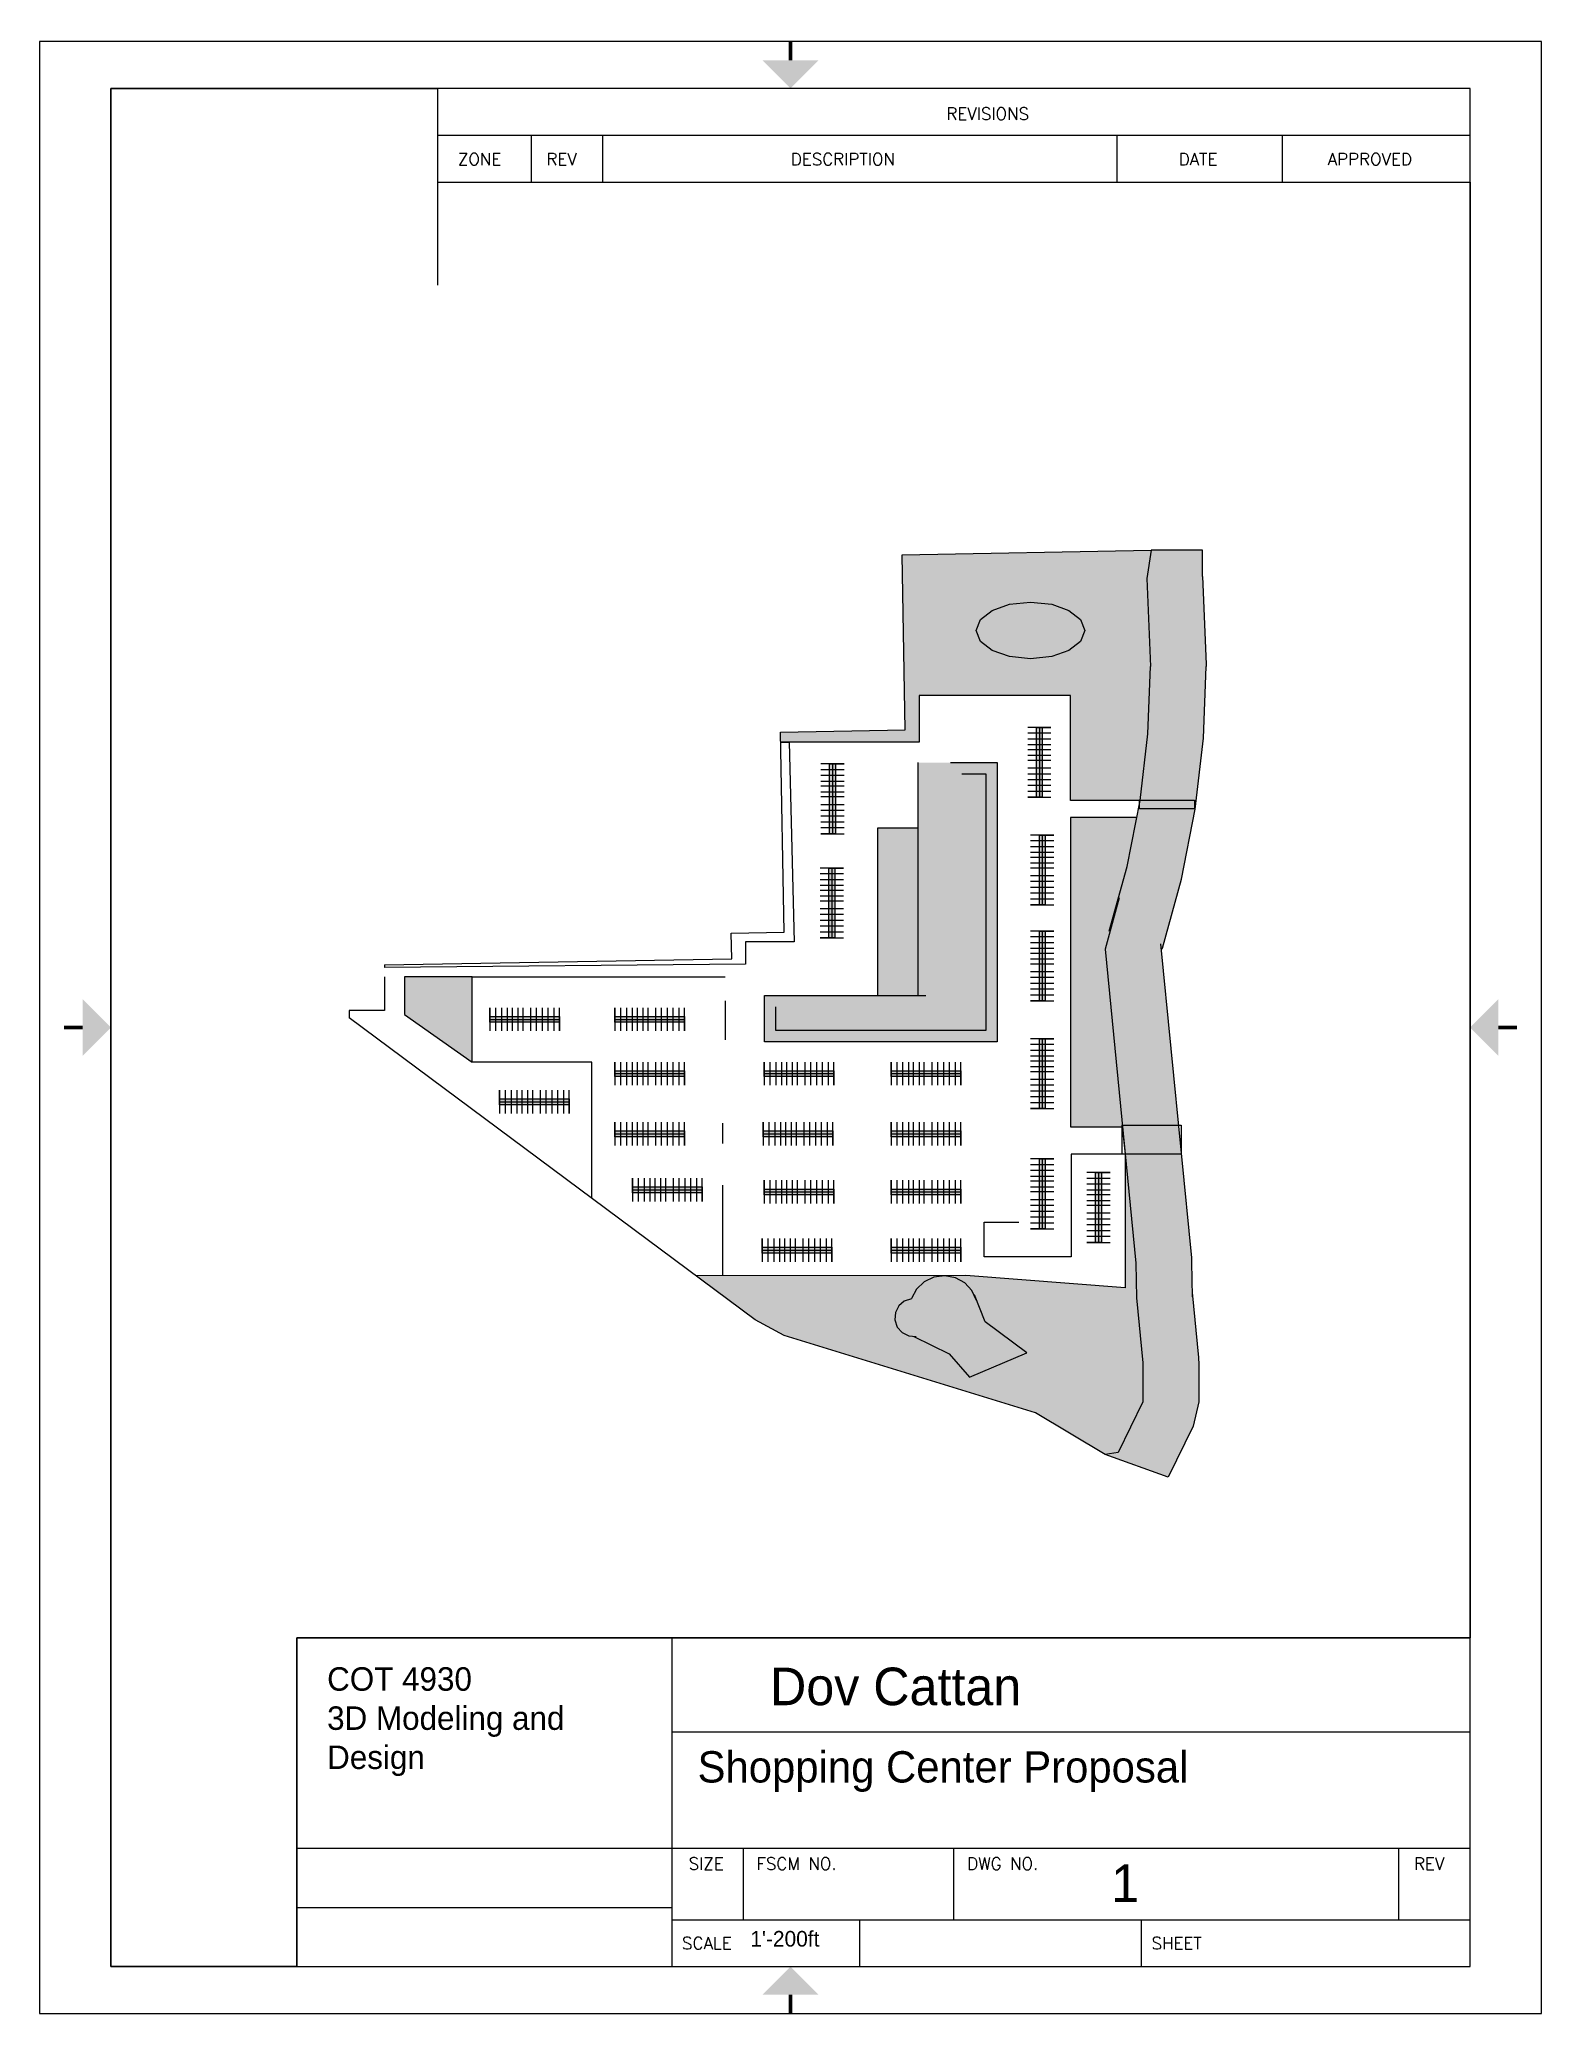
# Paper-space layout 'Layout1-ANSI A Title Block (portrait)' of a CAD drawing. Header units: inches. Extents: x 0 to 8, y 0 to 10.5.
# The model-space entities are those that its viewports show. They can reach past a viewport. Long polylines and large blocks are cut down to what shows.
import ezdxf

# ---------------------------------------------------------------- set-up
doc = ezdxf.new("R2010")
doc.units = ezdxf.units.IN
doc.header["$LTSCALE"] = 200
doc.header["$MEASUREMENT"] = 0
for name, color, linetype in [('BEARING', 7, 'Continuous'), ('Building Structure', 7, 'Continuous'), ('Title Block', 7, 'Continuous'), ('Viewport', 7, 'Continuous')]:
    doc.layers.add(name, color=color, linetype=linetype)
doc.styles.add('Roman', font='romans')

psp = doc.layouts.new('Layout1-ANSI A Title Block (portrait)')

# ---------------------------------------------------------------- texts
at = {"attachment_point": 1}
for s, width, heights, insert, char_height in [('COT 4930\\P3D Modeling and Design', 1.69885, [0], (1.532, 1.844), 0.125), ('Dov Cattan', 3.922, [0], (3.891, 1.842), 0.2), ('Shopping Center Proposal', 4.08756, [0.667], (3.505, 1.397), 0.16667), ('1', 0.59844, [0], (5.708, 0.794), 0.2), ("1'-200ft", 1.3192, [0.236], (3.786, 0.44), 0.0833)]:
    psp.add_mtext_dynamic_manual_height_columns(s, width=width, gutter_width=1, heights=heights, dxfattribs=dict(at, insert=insert, char_height=char_height))

msp = doc.modelspace()

# ---------------------------------------------------------------- blocks, each defined once
blk = doc.blocks.new('ANSI A title block (portrait)')
at = {"layer": 'Title Block'}
for p, q in [((8, 10.5), (0, 10.5)), ((0, 10.5), (0, 0)), ((8, 0), (8, 10.5)), ((7.62, 10.25), (0.38, 10.25)), ((0.38, 10.25), (0.38, 0.25)), ((2.12, 10.25), (2.12, 9.2027)), ((7.62, 0.25), (7.62, 10.25)), ((2.12, 10), (7.62, 10)), ((2.62, 9.75), (2.62, 10)), ((3, 9.75), (3, 10)), ((5.74, 9.75), (5.74, 10)), ((6.62, 9.75), (6.62, 10)), ((2.12, 9.75), (7.62, 9.75)), ((1.37, 2), (7.62, 2)), ((1.37, 0.25), (1.37, 2)), ((3.37, 0.25), (3.37, 2)), ((3.37, 1.5), (7.62, 1.5)), ((1.37, 0.88), (7.62, 0.88)), ((3.75, 0.5), (3.75, 0.88)), ((4.87, 0.5), (4.87, 0.88)), ((7.24, 0.5), (7.24, 0.88)), ((1.37, 0.565), (3.37, 0.565)), ((3.37, 0.5), (7.62, 0.5)), ((4.37, 0.25), (4.37, 0.5)), ((5.87, 0.25), (5.87, 0.5)), ((0.38, 0.25), (7.62, 0.25)), ((0, 0), (8, 0))]:
    blk.add_line(p, q, dxfattribs=at)
at = {"layer": 'Title Block', "const_width": 0.02}
for points in [[(4, 10.5), (4, 10.4)], [(0.13, 5.25), (0.23, 5.25)], [(7.87, 5.25), (7.77, 5.25)], [(4, 0), (4, 0.1)]]:
    blk.add_lwpolyline(points, dxfattribs=at)
at = {"layer": 'Title Block'}
for points in [[(3.85, 10.4), (4.15, 10.4), (4, 10.25)], [(0.23, 5.1), (0.23, 5.4), (0.38, 5.25)], [(7.77, 5.1), (7.77, 5.4), (7.62, 5.25)], [(3.85, 0.1), (4.15, 0.1), (4, 0.25)]]:
    blk.add_solid(points, dxfattribs=at)
at = {"color": 0, "style": 'Roman', "flags": 8}
for tag, p in [('USER', (0, 10.55)), ('REVDATE', (2.5, 10.55)), ('FNAME', (5.5, 10.55))]:
    blk.add_attdef(tag, p, '', height=0.15, dxfattribs=at)
at = {"layer": 'Title Block', "style": 'Roman'}
for s, p in [('REVISIONS', (4.8302, 10.0825)), ('ZONE', (2.2287, 9.8403)), ('REV', (2.7001, 9.8403)), ('DESCRIPTION', (4.002, 9.8403)), ('DATE', (6.0677, 9.8403)), ('APPROVED', (6.8614, 9.8403)), ('SIZE', (3.4579, 0.7659)), ('FSCM NO.', (3.8189, 0.7659)), ('DWG NO.', (4.941, 0.7659)), ('REV', (7.3205, 0.7659)), ('SCALE', (3.4223, 0.3425)), ('SHEET', (5.9228, 0.3425))]:
    blk.add_text(s, height=0.065, dxfattribs=at).set_placement(p)

# ---------------------------------------------------------------- hatches: boundary and pattern name
at = {"true_color": 0x136734}
h = msp.add_hatch(color=116, dxfattribs=at)
h.dxf.hatch_style = 1
h.paths.add_polyline_path([(22809, 7319), (22791, 8214), (22514, 11023), (22514, 7575), (18400, 7900), (17833, 7889, -0.333371), (18683, 7253), (18900, 6700), (19975, 5900), (18500, 5275), (17975, 5875), (17062, 6321, -0.938194), (17000, 7300, -0.317218), (17833, 7889), (11450, 7891), (12973, 6758), (13718, 6347), (20197, 4360), (21997, 3281), (22331, 3333), (22973, 4643), (22973, 5645)])
h.paths.add_polyline_path([(23074, 25861), (23185, 26595), (16759, 26471), (16841, 21966), (13623, 21907), (13628, 21650), (13850, 21650), (17200, 21650), (17200, 22850), (17675, 22850), (21100, 22850), (21100, 20144), (22883, 20144), (22883, 20148), (22898, 20148, 0.038553), (23164, 23596)])
edge = h.paths.add_edge_path(flags=16)
edge.add_ellipse((20075, 24525), major_axis=(-1400, 0), ratio=0.52304, start_angle=0, end_angle=360)
h = msp.add_hatch(color=4)
h.dxf.hatch_style = 1
h.paths.add_polyline_path([(23439, 16299), (23472, 16337, 0.077301), (24601, 23596), (24600, 23654), (24510, 25918), (24510, 26595), (23185, 26595), (23074, 25861), (23164, 23596, -0.067281), (22358, 17632), (21994, 16310), (22791, 8214), (22809, 7319), (22973, 5645), (22973, 4643), (22331, 3333), (21997, 3281), (23621, 2700), (24264, 4010), (24410, 4643), (24410, 5600), (24404, 5786), (24244, 7404), (24228, 8243), (24221, 8355)])
h = msp.add_hatch(color=4)
h.dxf.hatch_style = 1
edge = h.paths.add_edge_path()
edge.add_ellipse((20075, 24525), major_axis=(-1400, 0), ratio=0.52304, start_angle=0, end_angle=360)
h = msp.add_hatch()
h.set_pattern_fill('ANSI31', color=256, angle=-90)
h.set_pattern_definition([(315, (7200, 31375), (0.08838834765, 0.08838834765), [])])
h.paths.add_polyline_path([(20300, 21875), (20300, 22025), (20225, 22025), (20225, 21875)])
h.paths.add_polyline_path([(20300, 21725), (20300, 21875), (20225, 21875), (20225, 21725)])
h.paths.add_polyline_path([(20300, 21575), (20300, 21725), (20225, 21725), (20225, 21575)])
h.paths.add_polyline_path([(20300, 21450), (20300, 21575), (20225, 21575), (20225, 21450)])
h.paths.add_polyline_path([(20300, 21300), (20300, 21450), (20225, 21450), (20225, 21300)])
h.paths.add_polyline_path([(20300, 21175), (20300, 21300), (20225, 21300), (20225, 21175)])
h.paths.add_polyline_path([(20300, 20975), (20300, 21175), (20225, 21175), (20225, 20975)])
h.paths.add_polyline_path([(20300, 20825), (20300, 20975), (20225, 20975), (20225, 20825)])
h.paths.add_polyline_path([(20300, 20675), (20300, 20825), (20225, 20825), (20225, 20675)])
h.paths.add_polyline_path([(20300, 20525), (20300, 20675), (20225, 20675), (20225, 20525)])
h.paths.add_polyline_path([(20300, 20375), (20300, 20525), (20225, 20525), (20225, 20375)])
h.paths.add_polyline_path([(20300, 20225), (20300, 20375), (20225, 20375), (20225, 20225)])
h.paths.add_polyline_path([(20375, 20225), (20375, 20375), (20300, 20375), (20300, 20225)])
h.paths.add_polyline_path([(20375, 20375), (20375, 20525), (20300, 20525), (20300, 20375)])
h.paths.add_polyline_path([(20375, 20675), (20375, 20825), (20300, 20825), (20300, 20675)])
h.paths.add_polyline_path([(20375, 20525), (20375, 20675), (20300, 20675), (20300, 20525)])
h.paths.add_polyline_path([(20375, 20825), (20375, 20975), (20300, 20975), (20300, 20825)])
h.paths.add_polyline_path([(20375, 20975), (20375, 21175), (20300, 21175), (20300, 20975)])
h.paths.add_polyline_path([(20375, 21175), (20375, 21300), (20300, 21300), (20300, 21175)])
h.paths.add_polyline_path([(20375, 21300), (20375, 21450), (20300, 21450), (20300, 21300)])
h.paths.add_polyline_path([(20375, 21450), (20375, 21575), (20300, 21575), (20300, 21450)])
h.paths.add_polyline_path([(20375, 21575), (20375, 21725), (20300, 21725), (20300, 21575)])
h.paths.add_polyline_path([(20375, 21725), (20375, 21875), (20300, 21875), (20300, 21725)])
h.paths.add_polyline_path([(20375, 21875), (20375, 22025), (20300, 22025), (20300, 21875)])
at = {"true_color": 0xfeeab9}
h = msp.add_hatch(color=254, dxfattribs=at)
h.dxf.hatch_style = 1
h.paths.add_polyline_path([(19209, 21119), (17175, 21119), (17175, 15119), (13209, 15119), (13209, 13919), (19209, 13919)])
h.paths.add_polyline_path([(17375, 20827), (18917, 20827), (18917, 14210), (13500, 14210), (13500, 14827), (17400, 14827), (17375, 14950), (17375, 15119)], flags=16)
h = msp.add_hatch()
h.set_pattern_fill('ANSI31', color=256, angle=-90)
h.set_pattern_definition([(315, (1863.71611, 30433.56857), (0.08838834765, 0.08838834765), [])])
h.paths.add_polyline_path([(14964, 20934), (14964, 21084), (14889, 21084), (14889, 20934)])
h.paths.add_polyline_path([(14964, 20784), (14964, 20934), (14889, 20934), (14889, 20784)])
h.paths.add_polyline_path([(14964, 20634), (14964, 20784), (14889, 20784), (14889, 20634)])
h.paths.add_polyline_path([(14964, 20509), (14964, 20634), (14889, 20634), (14889, 20509)])
h.paths.add_polyline_path([(14964, 20359), (14964, 20509), (14889, 20509), (14889, 20359)])
h.paths.add_polyline_path([(14964, 20234), (14964, 20359), (14889, 20359), (14889, 20234)])
h.paths.add_polyline_path([(14964, 20034), (14964, 20234), (14889, 20234), (14889, 20034)])
h.paths.add_polyline_path([(14964, 19884), (14964, 20034), (14889, 20034), (14889, 19884)])
h.paths.add_polyline_path([(14964, 19734), (14964, 19884), (14889, 19884), (14889, 19734)])
h.paths.add_polyline_path([(14964, 19584), (14964, 19734), (14889, 19734), (14889, 19584)])
h.paths.add_polyline_path([(14964, 19434), (14964, 19584), (14889, 19584), (14889, 19434)])
h.paths.add_polyline_path([(14964, 19284), (14964, 19434), (14889, 19434), (14889, 19284)])
h.paths.add_polyline_path([(15039, 19284), (15039, 19434), (14964, 19434), (14964, 19284)])
h.paths.add_polyline_path([(15039, 19434), (15039, 19584), (14964, 19584), (14964, 19434)])
h.paths.add_polyline_path([(15039, 19734), (15039, 19884), (14964, 19884), (14964, 19734)])
h.paths.add_polyline_path([(15039, 19584), (15039, 19734), (14964, 19734), (14964, 19584)])
h.paths.add_polyline_path([(15039, 19884), (15039, 20034), (14964, 20034), (14964, 19884)])
h.paths.add_polyline_path([(15039, 20034), (15039, 20234), (14964, 20234), (14964, 20034)])
h.paths.add_polyline_path([(15039, 20234), (15039, 20359), (14964, 20359), (14964, 20234)])
h.paths.add_polyline_path([(15039, 20359), (15039, 20509), (14964, 20509), (14964, 20359)])
h.paths.add_polyline_path([(15039, 20509), (15039, 20634), (14964, 20634), (14964, 20509)])
h.paths.add_polyline_path([(15039, 20634), (15039, 20784), (14964, 20784), (14964, 20634)])
h.paths.add_polyline_path([(15039, 20784), (15039, 20934), (14964, 20934), (14964, 20784)])
h.paths.add_polyline_path([(15039, 20934), (15039, 21084), (14964, 21084), (14964, 20934)])
at = {"true_color": 0xf26722}
h = msp.add_hatch(color=30, dxfattribs=at)
h.dxf.hatch_style = 1
h.paths.add_polyline_path([(18917, 20827), (17375, 20827), (17375, 15119), (17375, 14950), (17350, 14827), (13500, 14827), (13500, 14210), (18917, 14210)])
h = msp.add_hatch(color=256)
h.dxf.hatch_style = 1
h.paths.add_polyline_path([(23870, 11778), (22426, 11778), (22500, 11027), (23944, 11027)])
h.paths.add_polyline_path([(24303, 20148), (22883, 20148), (22815, 19700), (24235, 19700)])
at = {"true_color": 0x136734}
h = msp.add_hatch(color=116, dxfattribs=at)
h.dxf.hatch_style = 1
h.paths.add_polyline_path([(22825, 19704), (21100, 19704), (21100, 11725), (22440, 11725), (22440, 11774), (21994, 16310), (22358, 17632, 0.023652)])
h.paths.add_polyline_path([(5675, 15600), (3925, 15600), (3925, 14950), (3925, 14625), (5675, 13400)])
h = msp.add_hatch(color=116, dxfattribs=at)
h.dxf.hatch_style = 1
h.paths.add_polyline_path([(17175, 19425), (16125, 19425), (16125, 15119), (17175, 15119)])
h = msp.add_hatch()
h.set_pattern_fill('ANSI31', color=256, angle=-90)
h.set_pattern_definition([(315, (7275, 28600), (0.08838834765, 0.08838834765), [])])
h.paths.add_polyline_path([(20375, 19100), (20375, 19250), (20300, 19250), (20300, 19100)])
h.paths.add_polyline_path([(20375, 18950), (20375, 19100), (20300, 19100), (20300, 18950)])
h.paths.add_polyline_path([(20375, 18800), (20375, 18950), (20300, 18950), (20300, 18800)])
h.paths.add_polyline_path([(20375, 18675), (20375, 18800), (20300, 18800), (20300, 18675)])
h.paths.add_polyline_path([(20375, 18525), (20375, 18675), (20300, 18675), (20300, 18525)])
h.paths.add_polyline_path([(20375, 18400), (20375, 18525), (20300, 18525), (20300, 18400)])
h.paths.add_polyline_path([(20375, 18200), (20375, 18400), (20300, 18400), (20300, 18200)])
h.paths.add_polyline_path([(20375, 18050), (20375, 18200), (20300, 18200), (20300, 18050)])
h.paths.add_polyline_path([(20375, 17900), (20375, 18050), (20300, 18050), (20300, 17900)])
h.paths.add_polyline_path([(20375, 17750), (20375, 17900), (20300, 17900), (20300, 17750)])
h.paths.add_polyline_path([(20375, 17600), (20375, 17750), (20300, 17750), (20300, 17600)])
h.paths.add_polyline_path([(20375, 17450), (20375, 17600), (20300, 17600), (20300, 17450)])
h.paths.add_polyline_path([(20450, 17450), (20450, 17600), (20375, 17600), (20375, 17450)])
h.paths.add_polyline_path([(20450, 17600), (20450, 17750), (20375, 17750), (20375, 17600)])
h.paths.add_polyline_path([(20450, 17900), (20450, 18050), (20375, 18050), (20375, 17900)])
h.paths.add_polyline_path([(20450, 17750), (20450, 17900), (20375, 17900), (20375, 17750)])
h.paths.add_polyline_path([(20450, 18050), (20450, 18200), (20375, 18200), (20375, 18050)])
h.paths.add_polyline_path([(20450, 18200), (20450, 18400), (20375, 18400), (20375, 18200)])
h.paths.add_polyline_path([(20450, 18400), (20450, 18525), (20375, 18525), (20375, 18400)])
h.paths.add_polyline_path([(20450, 18525), (20450, 18675), (20375, 18675), (20375, 18525)])
h.paths.add_polyline_path([(20450, 18675), (20450, 18800), (20375, 18800), (20375, 18675)])
h.paths.add_polyline_path([(20450, 18800), (20450, 18950), (20375, 18950), (20375, 18800)])
h.paths.add_polyline_path([(20450, 18950), (20450, 19100), (20375, 19100), (20375, 18950)])
h.paths.add_polyline_path([(20450, 19100), (20450, 19250), (20375, 19250), (20375, 19100)])
h = msp.add_hatch()
h.set_pattern_fill('ANSI31', color=256, angle=-90)
h.set_pattern_definition([(315, (1850, 27750), (0.08838834765, 0.08838834765), [])])
h.paths.add_polyline_path([(14950, 18250), (14950, 18400), (14875, 18400), (14875, 18250)])
h.paths.add_polyline_path([(14950, 18100), (14950, 18250), (14875, 18250), (14875, 18100)])
h.paths.add_polyline_path([(14950, 17950), (14950, 18100), (14875, 18100), (14875, 17950)])
h.paths.add_polyline_path([(14950, 17825), (14950, 17950), (14875, 17950), (14875, 17825)])
h.paths.add_polyline_path([(14950, 17675), (14950, 17825), (14875, 17825), (14875, 17675)])
h.paths.add_polyline_path([(14950, 17550), (14950, 17675), (14875, 17675), (14875, 17550)])
h.paths.add_polyline_path([(14950, 17350), (14950, 17550), (14875, 17550), (14875, 17350)])
h.paths.add_polyline_path([(14950, 17200), (14950, 17350), (14875, 17350), (14875, 17200)])
h.paths.add_polyline_path([(14950, 17050), (14950, 17200), (14875, 17200), (14875, 17050)])
h.paths.add_polyline_path([(14950, 16900), (14950, 17050), (14875, 17050), (14875, 16900)])
h.paths.add_polyline_path([(14950, 16750), (14950, 16900), (14875, 16900), (14875, 16750)])
h.paths.add_polyline_path([(14950, 16600), (14950, 16750), (14875, 16750), (14875, 16600)])
h.paths.add_polyline_path([(15025, 16600), (15025, 16750), (14950, 16750), (14950, 16600)])
h.paths.add_polyline_path([(15025, 16750), (15025, 16900), (14950, 16900), (14950, 16750)])
h.paths.add_polyline_path([(15025, 17050), (15025, 17200), (14950, 17200), (14950, 17050)])
h.paths.add_polyline_path([(15025, 16900), (15025, 17050), (14950, 17050), (14950, 16900)])
h.paths.add_polyline_path([(15025, 17200), (15025, 17350), (14950, 17350), (14950, 17200)])
h.paths.add_polyline_path([(15025, 17350), (15025, 17550), (14950, 17550), (14950, 17350)])
h.paths.add_polyline_path([(15025, 17550), (15025, 17675), (14950, 17675), (14950, 17550)])
h.paths.add_polyline_path([(15025, 17675), (15025, 17825), (14950, 17825), (14950, 17675)])
h.paths.add_polyline_path([(15025, 17825), (15025, 17950), (14950, 17950), (14950, 17825)])
h.paths.add_polyline_path([(15025, 17950), (15025, 18100), (14950, 18100), (14950, 17950)])
h.paths.add_polyline_path([(15025, 18100), (15025, 18250), (14950, 18250), (14950, 18100)])
h.paths.add_polyline_path([(15025, 18250), (15025, 18400), (14950, 18400), (14950, 18250)])
h = msp.add_hatch()
h.set_pattern_fill('ANSI31', color=256, angle=-90)
h.set_pattern_definition([(315, (7275, 26125), (0.08838834765, 0.08838834765), [])])
h.paths.add_polyline_path([(20375, 16625), (20375, 16775), (20300, 16775), (20300, 16625)])
h.paths.add_polyline_path([(20375, 16475), (20375, 16625), (20300, 16625), (20300, 16475)])
h.paths.add_polyline_path([(20375, 16325), (20375, 16475), (20300, 16475), (20300, 16325)])
h.paths.add_polyline_path([(20375, 16200), (20375, 16325), (20300, 16325), (20300, 16200)])
h.paths.add_polyline_path([(20375, 16050), (20375, 16200), (20300, 16200), (20300, 16050)])
h.paths.add_polyline_path([(20375, 15925), (20375, 16050), (20300, 16050), (20300, 15925)])
h.paths.add_polyline_path([(20375, 15725), (20375, 15925), (20300, 15925), (20300, 15725)])
h.paths.add_polyline_path([(20375, 15575), (20375, 15725), (20300, 15725), (20300, 15575)])
h.paths.add_polyline_path([(20375, 15425), (20375, 15575), (20300, 15575), (20300, 15425)])
h.paths.add_polyline_path([(20375, 15275), (20375, 15425), (20300, 15425), (20300, 15275)])
h.paths.add_polyline_path([(20375, 15125), (20375, 15275), (20300, 15275), (20300, 15125)])
h.paths.add_polyline_path([(20375, 14975), (20375, 15125), (20300, 15125), (20300, 14975)])
h.paths.add_polyline_path([(20450, 14975), (20450, 15125), (20375, 15125), (20375, 14975)])
h.paths.add_polyline_path([(20450, 15125), (20450, 15275), (20375, 15275), (20375, 15125)])
h.paths.add_polyline_path([(20450, 15425), (20450, 15575), (20375, 15575), (20375, 15425)])
h.paths.add_polyline_path([(20450, 15275), (20450, 15425), (20375, 15425), (20375, 15275)])
h.paths.add_polyline_path([(20450, 15575), (20450, 15725), (20375, 15725), (20375, 15575)])
h.paths.add_polyline_path([(20450, 15725), (20450, 15925), (20375, 15925), (20375, 15725)])
h.paths.add_polyline_path([(20450, 15925), (20450, 16050), (20375, 16050), (20375, 15925)])
h.paths.add_polyline_path([(20450, 16050), (20450, 16200), (20375, 16200), (20375, 16050)])
h.paths.add_polyline_path([(20450, 16200), (20450, 16325), (20375, 16325), (20375, 16200)])
h.paths.add_polyline_path([(20450, 16325), (20450, 16475), (20375, 16475), (20375, 16325)])
h.paths.add_polyline_path([(20450, 16475), (20450, 16625), (20375, 16625), (20375, 16475)])
h.paths.add_polyline_path([(20450, 16625), (20450, 16775), (20375, 16775), (20375, 16625)])
h = msp.add_hatch()
h.set_pattern_fill('ANSI31', color=256)
h.set_pattern_definition([(45, (-3225, 1400), (-0.08838834765, 0.08838834765), [])])
h.paths.add_polyline_path([(6275, 14500), (6125, 14500), (6125, 14425), (6275, 14425)])
h.paths.add_polyline_path([(6425, 14500), (6275, 14500), (6275, 14425), (6425, 14425)])
h.paths.add_polyline_path([(6575, 14500), (6425, 14500), (6425, 14425), (6575, 14425)])
h.paths.add_polyline_path([(6700, 14500), (6575, 14500), (6575, 14425), (6700, 14425)])
h.paths.add_polyline_path([(6850, 14500), (6700, 14500), (6700, 14425), (6850, 14425)])
h.paths.add_polyline_path([(6975, 14500), (6850, 14500), (6850, 14425), (6975, 14425)])
h.paths.add_polyline_path([(7175, 14500), (6975, 14500), (6975, 14425), (7175, 14425)])
h.paths.add_polyline_path([(7325, 14500), (7175, 14500), (7175, 14425), (7325, 14425)])
h.paths.add_polyline_path([(7475, 14500), (7325, 14500), (7325, 14425), (7475, 14425)])
h.paths.add_polyline_path([(7625, 14500), (7475, 14500), (7475, 14425), (7625, 14425)])
h.paths.add_polyline_path([(7775, 14500), (7625, 14500), (7625, 14425), (7775, 14425)])
h.paths.add_polyline_path([(7925, 14500), (7775, 14500), (7775, 14425), (7925, 14425)])
h.paths.add_polyline_path([(7925, 14575), (7775, 14575), (7775, 14500), (7925, 14500)])
h.paths.add_polyline_path([(7775, 14575), (7625, 14575), (7625, 14500), (7775, 14500)])
h.paths.add_polyline_path([(7475, 14575), (7325, 14575), (7325, 14500), (7475, 14500)])
h.paths.add_polyline_path([(7625, 14575), (7475, 14575), (7475, 14500), (7625, 14500)])
h.paths.add_polyline_path([(7325, 14575), (7175, 14575), (7175, 14500), (7325, 14500)])
h.paths.add_polyline_path([(7175, 14575), (6975, 14575), (6975, 14500), (7175, 14500)])
h.paths.add_polyline_path([(6975, 14575), (6850, 14575), (6850, 14500), (6975, 14500)])
h.paths.add_polyline_path([(6850, 14575), (6700, 14575), (6700, 14500), (6850, 14500)])
h.paths.add_polyline_path([(6700, 14575), (6575, 14575), (6575, 14500), (6700, 14500)])
h.paths.add_polyline_path([(6575, 14575), (6425, 14575), (6425, 14500), (6575, 14500)])
h.paths.add_polyline_path([(6425, 14575), (6275, 14575), (6275, 14500), (6425, 14500)])
h.paths.add_polyline_path([(6275, 14575), (6125, 14575), (6125, 14500), (6275, 14500)])
h = msp.add_hatch()
h.set_pattern_fill('ANSI31', color=256)
h.set_pattern_definition([(45, (0, 1400), (-0.08838834765, 0.08838834765), [])])
h.paths.add_polyline_path([(9500, 14500), (9350, 14500), (9350, 14425), (9500, 14425)])
h.paths.add_polyline_path([(9650, 14500), (9500, 14500), (9500, 14425), (9650, 14425)])
h.paths.add_polyline_path([(9800, 14500), (9650, 14500), (9650, 14425), (9800, 14425)])
h.paths.add_polyline_path([(9925, 14500), (9800, 14500), (9800, 14425), (9925, 14425)])
h.paths.add_polyline_path([(10075, 14500), (9925, 14500), (9925, 14425), (10075, 14425)])
h.paths.add_polyline_path([(10200, 14500), (10075, 14500), (10075, 14425), (10200, 14425)])
h.paths.add_polyline_path([(10400, 14500), (10200, 14500), (10200, 14425), (10400, 14425)])
h.paths.add_polyline_path([(10550, 14500), (10400, 14500), (10400, 14425), (10550, 14425)])
h.paths.add_polyline_path([(10700, 14500), (10550, 14500), (10550, 14425), (10700, 14425)])
h.paths.add_polyline_path([(10850, 14500), (10700, 14500), (10700, 14425), (10850, 14425)])
h.paths.add_polyline_path([(11000, 14500), (10850, 14500), (10850, 14425), (11000, 14425)])
h.paths.add_polyline_path([(11150, 14500), (11000, 14500), (11000, 14425), (11150, 14425)])
h.paths.add_polyline_path([(11150, 14575), (11000, 14575), (11000, 14500), (11150, 14500)])
h.paths.add_polyline_path([(11000, 14575), (10850, 14575), (10850, 14500), (11000, 14500)])
h.paths.add_polyline_path([(10700, 14575), (10550, 14575), (10550, 14500), (10700, 14500)])
h.paths.add_polyline_path([(10850, 14575), (10700, 14575), (10700, 14500), (10850, 14500)])
h.paths.add_polyline_path([(10550, 14575), (10400, 14575), (10400, 14500), (10550, 14500)])
h.paths.add_polyline_path([(10400, 14575), (10200, 14575), (10200, 14500), (10400, 14500)])
h.paths.add_polyline_path([(10200, 14575), (10075, 14575), (10075, 14500), (10200, 14500)])
h.paths.add_polyline_path([(10075, 14575), (9925, 14575), (9925, 14500), (10075, 14500)])
h.paths.add_polyline_path([(9925, 14575), (9800, 14575), (9800, 14500), (9925, 14500)])
h.paths.add_polyline_path([(9800, 14575), (9650, 14575), (9650, 14500), (9800, 14500)])
h.paths.add_polyline_path([(9650, 14575), (9500, 14575), (9500, 14500), (9650, 14500)])
h.paths.add_polyline_path([(9500, 14575), (9350, 14575), (9350, 14500), (9500, 14500)])
h = msp.add_hatch()
h.set_pattern_fill('ANSI31', color=256, angle=-90)
h.set_pattern_definition([(315, (7275, 23350), (0.08838834765, 0.08838834765), [])])
h.paths.add_polyline_path([(20375, 13850), (20375, 14000), (20300, 14000), (20300, 13850)])
h.paths.add_polyline_path([(20375, 13700), (20375, 13850), (20300, 13850), (20300, 13700)])
h.paths.add_polyline_path([(20375, 13550), (20375, 13700), (20300, 13700), (20300, 13550)])
h.paths.add_polyline_path([(20375, 13425), (20375, 13550), (20300, 13550), (20300, 13425)])
h.paths.add_polyline_path([(20375, 13275), (20375, 13425), (20300, 13425), (20300, 13275)])
h.paths.add_polyline_path([(20375, 13150), (20375, 13275), (20300, 13275), (20300, 13150)])
h.paths.add_polyline_path([(20375, 12950), (20375, 13150), (20300, 13150), (20300, 12950)])
h.paths.add_polyline_path([(20375, 12800), (20375, 12950), (20300, 12950), (20300, 12800)])
h.paths.add_polyline_path([(20375, 12650), (20375, 12800), (20300, 12800), (20300, 12650)])
h.paths.add_polyline_path([(20375, 12500), (20375, 12650), (20300, 12650), (20300, 12500)])
h.paths.add_polyline_path([(20375, 12350), (20375, 12500), (20300, 12500), (20300, 12350)])
h.paths.add_polyline_path([(20375, 12200), (20375, 12350), (20300, 12350), (20300, 12200)])
h.paths.add_polyline_path([(20450, 12200), (20450, 12350), (20375, 12350), (20375, 12200)])
h.paths.add_polyline_path([(20450, 12350), (20450, 12500), (20375, 12500), (20375, 12350)])
h.paths.add_polyline_path([(20450, 12650), (20450, 12800), (20375, 12800), (20375, 12650)])
h.paths.add_polyline_path([(20450, 12500), (20450, 12650), (20375, 12650), (20375, 12500)])
h.paths.add_polyline_path([(20450, 12800), (20450, 12950), (20375, 12950), (20375, 12800)])
h.paths.add_polyline_path([(20450, 12950), (20450, 13150), (20375, 13150), (20375, 12950)])
h.paths.add_polyline_path([(20450, 13150), (20450, 13275), (20375, 13275), (20375, 13150)])
h.paths.add_polyline_path([(20450, 13275), (20450, 13425), (20375, 13425), (20375, 13275)])
h.paths.add_polyline_path([(20450, 13425), (20450, 13550), (20375, 13550), (20375, 13425)])
h.paths.add_polyline_path([(20450, 13550), (20450, 13700), (20375, 13700), (20375, 13550)])
h.paths.add_polyline_path([(20450, 13700), (20450, 13850), (20375, 13850), (20375, 13700)])
h.paths.add_polyline_path([(20450, 13850), (20450, 14000), (20375, 14000), (20375, 13850)])
h = msp.add_hatch()
h.set_pattern_fill('ANSI31', color=256)
h.paths.add_polyline_path([(9500, 13100), (9350, 13100), (9350, 13025), (9500, 13025)])
h.paths.add_polyline_path([(9650, 13100), (9500, 13100), (9500, 13025), (9650, 13025)])
h.paths.add_polyline_path([(9800, 13100), (9650, 13100), (9650, 13025), (9800, 13025)])
h.paths.add_polyline_path([(9925, 13100), (9800, 13100), (9800, 13025), (9925, 13025)])
h.paths.add_polyline_path([(10075, 13100), (9925, 13100), (9925, 13025), (10075, 13025)])
h.paths.add_polyline_path([(10200, 13100), (10075, 13100), (10075, 13025), (10200, 13025)])
h.paths.add_polyline_path([(10400, 13100), (10200, 13100), (10200, 13025), (10400, 13025)])
h.paths.add_polyline_path([(10550, 13100), (10400, 13100), (10400, 13025), (10550, 13025)])
h.paths.add_polyline_path([(10700, 13100), (10550, 13100), (10550, 13025), (10700, 13025)])
h.paths.add_polyline_path([(10850, 13100), (10700, 13100), (10700, 13025), (10850, 13025)])
h.paths.add_polyline_path([(11000, 13100), (10850, 13100), (10850, 13025), (11000, 13025)])
h.paths.add_polyline_path([(11150, 13100), (11000, 13100), (11000, 13025), (11150, 13025)])
h.paths.add_polyline_path([(11150, 13175), (11000, 13175), (11000, 13100), (11150, 13100)])
h.paths.add_polyline_path([(11000, 13175), (10850, 13175), (10850, 13100), (11000, 13100)])
h.paths.add_polyline_path([(10700, 13175), (10550, 13175), (10550, 13100), (10700, 13100)])
h.paths.add_polyline_path([(10850, 13175), (10700, 13175), (10700, 13100), (10850, 13100)])
h.paths.add_polyline_path([(10550, 13175), (10400, 13175), (10400, 13100), (10550, 13100)])
h.paths.add_polyline_path([(10400, 13175), (10200, 13175), (10200, 13100), (10400, 13100)])
h.paths.add_polyline_path([(10200, 13175), (10075, 13175), (10075, 13100), (10200, 13100)])
h.paths.add_polyline_path([(10075, 13175), (9925, 13175), (9925, 13100), (10075, 13100)])
h.paths.add_polyline_path([(9925, 13175), (9800, 13175), (9800, 13100), (9925, 13100)])
h.paths.add_polyline_path([(9800, 13175), (9650, 13175), (9650, 13100), (9800, 13100)])
h.paths.add_polyline_path([(9650, 13175), (9500, 13175), (9500, 13100), (9650, 13100)])
h.paths.add_polyline_path([(9500, 13175), (9350, 13175), (9350, 13100), (9500, 13100)])
h = msp.add_hatch()
h.set_pattern_fill('ANSI31', color=256)
h.set_pattern_definition([(45, (3850, 0), (-0.08838834765, 0.08838834765), [])])
h.paths.add_polyline_path([(13350, 13100), (13200, 13100), (13200, 13025), (13350, 13025)])
h.paths.add_polyline_path([(13500, 13100), (13350, 13100), (13350, 13025), (13500, 13025)])
h.paths.add_polyline_path([(13650, 13100), (13500, 13100), (13500, 13025), (13650, 13025)])
h.paths.add_polyline_path([(13775, 13100), (13650, 13100), (13650, 13025), (13775, 13025)])
h.paths.add_polyline_path([(13925, 13100), (13775, 13100), (13775, 13025), (13925, 13025)])
h.paths.add_polyline_path([(14050, 13100), (13925, 13100), (13925, 13025), (14050, 13025)])
h.paths.add_polyline_path([(14250, 13100), (14050, 13100), (14050, 13025), (14250, 13025)])
h.paths.add_polyline_path([(14400, 13100), (14250, 13100), (14250, 13025), (14400, 13025)])
h.paths.add_polyline_path([(14550, 13100), (14400, 13100), (14400, 13025), (14550, 13025)])
h.paths.add_polyline_path([(14700, 13100), (14550, 13100), (14550, 13025), (14700, 13025)])
h.paths.add_polyline_path([(14850, 13100), (14700, 13100), (14700, 13025), (14850, 13025)])
h.paths.add_polyline_path([(15000, 13100), (14850, 13100), (14850, 13025), (15000, 13025)])
h.paths.add_polyline_path([(15000, 13175), (14850, 13175), (14850, 13100), (15000, 13100)])
h.paths.add_polyline_path([(14850, 13175), (14700, 13175), (14700, 13100), (14850, 13100)])
h.paths.add_polyline_path([(14550, 13175), (14400, 13175), (14400, 13100), (14550, 13100)])
h.paths.add_polyline_path([(14700, 13175), (14550, 13175), (14550, 13100), (14700, 13100)])
h.paths.add_polyline_path([(14400, 13175), (14250, 13175), (14250, 13100), (14400, 13100)])
h.paths.add_polyline_path([(14250, 13175), (14050, 13175), (14050, 13100), (14250, 13100)])
h.paths.add_polyline_path([(14050, 13175), (13925, 13175), (13925, 13100), (14050, 13100)])
h.paths.add_polyline_path([(13925, 13175), (13775, 13175), (13775, 13100), (13925, 13100)])
h.paths.add_polyline_path([(13775, 13175), (13650, 13175), (13650, 13100), (13775, 13100)])
h.paths.add_polyline_path([(13650, 13175), (13500, 13175), (13500, 13100), (13650, 13100)])
h.paths.add_polyline_path([(13500, 13175), (13350, 13175), (13350, 13100), (13500, 13100)])
h.paths.add_polyline_path([(13350, 13175), (13200, 13175), (13200, 13100), (13350, 13100)])
h = msp.add_hatch()
h.set_pattern_fill('ANSI31', color=256)
h.set_pattern_definition([(45, (7125, 0), (-0.08838834765, 0.08838834765), [])])
h.paths.add_polyline_path([(16625, 13100), (16475, 13100), (16475, 13025), (16625, 13025)])
h.paths.add_polyline_path([(16775, 13100), (16625, 13100), (16625, 13025), (16775, 13025)])
h.paths.add_polyline_path([(16925, 13100), (16775, 13100), (16775, 13025), (16925, 13025)])
h.paths.add_polyline_path([(17050, 13100), (16925, 13100), (16925, 13025), (17050, 13025)])
h.paths.add_polyline_path([(17200, 13100), (17050, 13100), (17050, 13025), (17200, 13025)])
h.paths.add_polyline_path([(17325, 13100), (17200, 13100), (17200, 13025), (17325, 13025)])
h.paths.add_polyline_path([(17525, 13100), (17325, 13100), (17325, 13025), (17525, 13025)])
h.paths.add_polyline_path([(17675, 13100), (17525, 13100), (17525, 13025), (17675, 13025)])
h.paths.add_polyline_path([(17825, 13100), (17675, 13100), (17675, 13025), (17825, 13025)])
h.paths.add_polyline_path([(17975, 13100), (17825, 13100), (17825, 13025), (17975, 13025)])
h.paths.add_polyline_path([(18125, 13100), (17975, 13100), (17975, 13025), (18125, 13025)])
h.paths.add_polyline_path([(18275, 13100), (18125, 13100), (18125, 13025), (18275, 13025)])
h.paths.add_polyline_path([(18275, 13175), (18125, 13175), (18125, 13100), (18275, 13100)])
h.paths.add_polyline_path([(18125, 13175), (17975, 13175), (17975, 13100), (18125, 13100)])
h.paths.add_polyline_path([(17825, 13175), (17675, 13175), (17675, 13100), (17825, 13100)])
h.paths.add_polyline_path([(17975, 13175), (17825, 13175), (17825, 13100), (17975, 13100)])
h.paths.add_polyline_path([(17675, 13175), (17525, 13175), (17525, 13100), (17675, 13100)])
h.paths.add_polyline_path([(17525, 13175), (17325, 13175), (17325, 13100), (17525, 13100)])
h.paths.add_polyline_path([(17325, 13175), (17200, 13175), (17200, 13100), (17325, 13100)])
h.paths.add_polyline_path([(17200, 13175), (17050, 13175), (17050, 13100), (17200, 13100)])
h.paths.add_polyline_path([(17050, 13175), (16925, 13175), (16925, 13100), (17050, 13100)])
h.paths.add_polyline_path([(16925, 13175), (16775, 13175), (16775, 13100), (16925, 13100)])
h.paths.add_polyline_path([(16775, 13175), (16625, 13175), (16625, 13100), (16775, 13100)])
h.paths.add_polyline_path([(16625, 13175), (16475, 13175), (16475, 13100), (16625, 13100)])
h = msp.add_hatch()
h.set_pattern_fill('ANSI31', color=256)
h.set_pattern_definition([(45, (-2975, -725), (-0.08838834765, 0.08838834765), [])])
h.paths.add_polyline_path([(6525, 12375), (6375, 12375), (6375, 12300), (6525, 12300)])
h.paths.add_polyline_path([(6675, 12375), (6525, 12375), (6525, 12300), (6675, 12300)])
h.paths.add_polyline_path([(6825, 12375), (6675, 12375), (6675, 12300), (6825, 12300)])
h.paths.add_polyline_path([(6950, 12375), (6825, 12375), (6825, 12300), (6950, 12300)])
h.paths.add_polyline_path([(7100, 12375), (6950, 12375), (6950, 12300), (7100, 12300)])
h.paths.add_polyline_path([(7225, 12375), (7100, 12375), (7100, 12300), (7225, 12300)])
h.paths.add_polyline_path([(7425, 12375), (7225, 12375), (7225, 12300), (7425, 12300)])
h.paths.add_polyline_path([(7575, 12375), (7425, 12375), (7425, 12300), (7575, 12300)])
h.paths.add_polyline_path([(7725, 12375), (7575, 12375), (7575, 12300), (7725, 12300)])
h.paths.add_polyline_path([(7875, 12375), (7725, 12375), (7725, 12300), (7875, 12300)])
h.paths.add_polyline_path([(8025, 12375), (7875, 12375), (7875, 12300), (8025, 12300)])
h.paths.add_polyline_path([(8175, 12375), (8025, 12375), (8025, 12300), (8175, 12300)])
h.paths.add_polyline_path([(8175, 12450), (8025, 12450), (8025, 12375), (8175, 12375)])
h.paths.add_polyline_path([(8025, 12450), (7875, 12450), (7875, 12375), (8025, 12375)])
h.paths.add_polyline_path([(7725, 12450), (7575, 12450), (7575, 12375), (7725, 12375)])
h.paths.add_polyline_path([(7875, 12450), (7725, 12450), (7725, 12375), (7875, 12375)])
h.paths.add_polyline_path([(7575, 12450), (7425, 12450), (7425, 12375), (7575, 12375)])
h.paths.add_polyline_path([(7425, 12450), (7225, 12450), (7225, 12375), (7425, 12375)])
h.paths.add_polyline_path([(7225, 12450), (7100, 12450), (7100, 12375), (7225, 12375)])
h.paths.add_polyline_path([(7100, 12450), (6950, 12450), (6950, 12375), (7100, 12375)])
h.paths.add_polyline_path([(6950, 12450), (6825, 12450), (6825, 12375), (6950, 12375)])
h.paths.add_polyline_path([(6825, 12450), (6675, 12450), (6675, 12375), (6825, 12375)])
h.paths.add_polyline_path([(6675, 12450), (6525, 12450), (6525, 12375), (6675, 12375)])
h.paths.add_polyline_path([(6525, 12450), (6375, 12450), (6375, 12375), (6525, 12375)])
h = msp.add_hatch()
h.set_pattern_fill('ANSI31', color=256)
h.set_pattern_definition([(45, (0, -1550), (-0.08838834765, 0.08838834765), [])])
h.paths.add_polyline_path([(9500, 11550), (9350, 11550), (9350, 11475), (9500, 11475)])
h.paths.add_polyline_path([(9650, 11550), (9500, 11550), (9500, 11475), (9650, 11475)])
h.paths.add_polyline_path([(9800, 11550), (9650, 11550), (9650, 11475), (9800, 11475)])
h.paths.add_polyline_path([(9925, 11550), (9800, 11550), (9800, 11475), (9925, 11475)])
h.paths.add_polyline_path([(10075, 11550), (9925, 11550), (9925, 11475), (10075, 11475)])
h.paths.add_polyline_path([(10200, 11550), (10075, 11550), (10075, 11475), (10200, 11475)])
h.paths.add_polyline_path([(10400, 11550), (10200, 11550), (10200, 11475), (10400, 11475)])
h.paths.add_polyline_path([(10550, 11550), (10400, 11550), (10400, 11475), (10550, 11475)])
h.paths.add_polyline_path([(10700, 11550), (10550, 11550), (10550, 11475), (10700, 11475)])
h.paths.add_polyline_path([(10850, 11550), (10700, 11550), (10700, 11475), (10850, 11475)])
h.paths.add_polyline_path([(11000, 11550), (10850, 11550), (10850, 11475), (11000, 11475)])
h.paths.add_polyline_path([(11150, 11550), (11000, 11550), (11000, 11475), (11150, 11475)])
h.paths.add_polyline_path([(11150, 11625), (11000, 11625), (11000, 11550), (11150, 11550)])
h.paths.add_polyline_path([(11000, 11625), (10850, 11625), (10850, 11550), (11000, 11550)])
h.paths.add_polyline_path([(10700, 11625), (10550, 11625), (10550, 11550), (10700, 11550)])
h.paths.add_polyline_path([(10850, 11625), (10700, 11625), (10700, 11550), (10850, 11550)])
h.paths.add_polyline_path([(10550, 11625), (10400, 11625), (10400, 11550), (10550, 11550)])
h.paths.add_polyline_path([(10400, 11625), (10200, 11625), (10200, 11550), (10400, 11550)])
h.paths.add_polyline_path([(10200, 11625), (10075, 11625), (10075, 11550), (10200, 11550)])
h.paths.add_polyline_path([(10075, 11625), (9925, 11625), (9925, 11550), (10075, 11550)])
h.paths.add_polyline_path([(9925, 11625), (9800, 11625), (9800, 11550), (9925, 11550)])
h.paths.add_polyline_path([(9800, 11625), (9650, 11625), (9650, 11550), (9800, 11550)])
h.paths.add_polyline_path([(9650, 11625), (9500, 11625), (9500, 11550), (9650, 11550)])
h.paths.add_polyline_path([(9500, 11625), (9350, 11625), (9350, 11550), (9500, 11550)])
h = msp.add_hatch()
h.set_pattern_fill('ANSI31', color=256)
h.set_pattern_definition([(45, (3825, -1550), (-0.08838834765, 0.08838834765), [])])
h.paths.add_polyline_path([(13325, 11550), (13175, 11550), (13175, 11475), (13325, 11475)])
h.paths.add_polyline_path([(13475, 11550), (13325, 11550), (13325, 11475), (13475, 11475)])
h.paths.add_polyline_path([(13625, 11550), (13475, 11550), (13475, 11475), (13625, 11475)])
h.paths.add_polyline_path([(13750, 11550), (13625, 11550), (13625, 11475), (13750, 11475)])
h.paths.add_polyline_path([(13900, 11550), (13750, 11550), (13750, 11475), (13900, 11475)])
h.paths.add_polyline_path([(14025, 11550), (13900, 11550), (13900, 11475), (14025, 11475)])
h.paths.add_polyline_path([(14225, 11550), (14025, 11550), (14025, 11475), (14225, 11475)])
h.paths.add_polyline_path([(14375, 11550), (14225, 11550), (14225, 11475), (14375, 11475)])
h.paths.add_polyline_path([(14525, 11550), (14375, 11550), (14375, 11475), (14525, 11475)])
h.paths.add_polyline_path([(14675, 11550), (14525, 11550), (14525, 11475), (14675, 11475)])
h.paths.add_polyline_path([(14825, 11550), (14675, 11550), (14675, 11475), (14825, 11475)])
h.paths.add_polyline_path([(14975, 11550), (14825, 11550), (14825, 11475), (14975, 11475)])
h.paths.add_polyline_path([(14975, 11625), (14825, 11625), (14825, 11550), (14975, 11550)])
h.paths.add_polyline_path([(14825, 11625), (14675, 11625), (14675, 11550), (14825, 11550)])
h.paths.add_polyline_path([(14525, 11625), (14375, 11625), (14375, 11550), (14525, 11550)])
h.paths.add_polyline_path([(14675, 11625), (14525, 11625), (14525, 11550), (14675, 11550)])
h.paths.add_polyline_path([(14375, 11625), (14225, 11625), (14225, 11550), (14375, 11550)])
h.paths.add_polyline_path([(14225, 11625), (14025, 11625), (14025, 11550), (14225, 11550)])
h.paths.add_polyline_path([(14025, 11625), (13900, 11625), (13900, 11550), (14025, 11550)])
h.paths.add_polyline_path([(13900, 11625), (13750, 11625), (13750, 11550), (13900, 11550)])
h.paths.add_polyline_path([(13750, 11625), (13625, 11625), (13625, 11550), (13750, 11550)])
h.paths.add_polyline_path([(13625, 11625), (13475, 11625), (13475, 11550), (13625, 11550)])
h.paths.add_polyline_path([(13475, 11625), (13325, 11625), (13325, 11550), (13475, 11550)])
h.paths.add_polyline_path([(13325, 11625), (13175, 11625), (13175, 11550), (13325, 11550)])
h = msp.add_hatch()
h.set_pattern_fill('ANSI31', color=256)
h.set_pattern_definition([(45, (7125, -1550), (-0.08838834765, 0.08838834765), [])])
h.paths.add_polyline_path([(16625, 11550), (16475, 11550), (16475, 11475), (16625, 11475)])
h.paths.add_polyline_path([(16775, 11550), (16625, 11550), (16625, 11475), (16775, 11475)])
h.paths.add_polyline_path([(16925, 11550), (16775, 11550), (16775, 11475), (16925, 11475)])
h.paths.add_polyline_path([(17050, 11550), (16925, 11550), (16925, 11475), (17050, 11475)])
h.paths.add_polyline_path([(17200, 11550), (17050, 11550), (17050, 11475), (17200, 11475)])
h.paths.add_polyline_path([(17325, 11550), (17200, 11550), (17200, 11475), (17325, 11475)])
h.paths.add_polyline_path([(17525, 11550), (17325, 11550), (17325, 11475), (17525, 11475)])
h.paths.add_polyline_path([(17675, 11550), (17525, 11550), (17525, 11475), (17675, 11475)])
h.paths.add_polyline_path([(17825, 11550), (17675, 11550), (17675, 11475), (17825, 11475)])
h.paths.add_polyline_path([(17975, 11550), (17825, 11550), (17825, 11475), (17975, 11475)])
h.paths.add_polyline_path([(18125, 11550), (17975, 11550), (17975, 11475), (18125, 11475)])
h.paths.add_polyline_path([(18275, 11550), (18125, 11550), (18125, 11475), (18275, 11475)])
h.paths.add_polyline_path([(18275, 11625), (18125, 11625), (18125, 11550), (18275, 11550)])
h.paths.add_polyline_path([(18125, 11625), (17975, 11625), (17975, 11550), (18125, 11550)])
h.paths.add_polyline_path([(17825, 11625), (17675, 11625), (17675, 11550), (17825, 11550)])
h.paths.add_polyline_path([(17975, 11625), (17825, 11625), (17825, 11550), (17975, 11550)])
h.paths.add_polyline_path([(17675, 11625), (17525, 11625), (17525, 11550), (17675, 11550)])
h.paths.add_polyline_path([(17525, 11625), (17325, 11625), (17325, 11550), (17525, 11550)])
h.paths.add_polyline_path([(17325, 11625), (17200, 11625), (17200, 11550), (17325, 11550)])
h.paths.add_polyline_path([(17200, 11625), (17050, 11625), (17050, 11550), (17200, 11550)])
h.paths.add_polyline_path([(17050, 11625), (16925, 11625), (16925, 11550), (17050, 11550)])
h.paths.add_polyline_path([(16925, 11625), (16775, 11625), (16775, 11550), (16925, 11550)])
h.paths.add_polyline_path([(16775, 11625), (16625, 11625), (16625, 11550), (16775, 11550)])
h.paths.add_polyline_path([(16625, 11625), (16475, 11625), (16475, 11550), (16625, 11550)])
h = msp.add_hatch()
h.set_pattern_fill('ANSI31', color=256, angle=-90)
h.set_pattern_definition([(315, (7275, 20250), (0.08838834765, 0.08838834765), [])])
h.paths.add_polyline_path([(20375, 10750), (20375, 10900), (20300, 10900), (20300, 10750)])
h.paths.add_polyline_path([(20375, 10600), (20375, 10750), (20300, 10750), (20300, 10600)])
h.paths.add_polyline_path([(20375, 10450), (20375, 10600), (20300, 10600), (20300, 10450)])
h.paths.add_polyline_path([(20375, 10325), (20375, 10450), (20300, 10450), (20300, 10325)])
h.paths.add_polyline_path([(20375, 10175), (20375, 10325), (20300, 10325), (20300, 10175)])
h.paths.add_polyline_path([(20375, 10050), (20375, 10175), (20300, 10175), (20300, 10050)])
h.paths.add_polyline_path([(20375, 9850), (20375, 10050), (20300, 10050), (20300, 9850)])
h.paths.add_polyline_path([(20375, 9700), (20375, 9850), (20300, 9850), (20300, 9700)])
h.paths.add_polyline_path([(20375, 9550), (20375, 9700), (20300, 9700), (20300, 9550)])
h.paths.add_polyline_path([(20375, 9400), (20375, 9550), (20300, 9550), (20300, 9400)])
h.paths.add_polyline_path([(20375, 9250), (20375, 9400), (20300, 9400), (20300, 9250)])
h.paths.add_polyline_path([(20375, 9100), (20375, 9250), (20300, 9250), (20300, 9100)])
h.paths.add_polyline_path([(20450, 9100), (20450, 9250), (20375, 9250), (20375, 9100)])
h.paths.add_polyline_path([(20450, 9250), (20450, 9400), (20375, 9400), (20375, 9250)])
h.paths.add_polyline_path([(20450, 9550), (20450, 9700), (20375, 9700), (20375, 9550)])
h.paths.add_polyline_path([(20450, 9400), (20450, 9550), (20375, 9550), (20375, 9400)])
h.paths.add_polyline_path([(20450, 9700), (20450, 9850), (20375, 9850), (20375, 9700)])
h.paths.add_polyline_path([(20450, 9850), (20450, 10050), (20375, 10050), (20375, 9850)])
h.paths.add_polyline_path([(20450, 10050), (20450, 10175), (20375, 10175), (20375, 10050)])
h.paths.add_polyline_path([(20450, 10175), (20450, 10325), (20375, 10325), (20375, 10175)])
h.paths.add_polyline_path([(20450, 10325), (20450, 10450), (20375, 10450), (20375, 10325)])
h.paths.add_polyline_path([(20450, 10450), (20450, 10600), (20375, 10600), (20375, 10450)])
h.paths.add_polyline_path([(20450, 10600), (20450, 10750), (20375, 10750), (20375, 10600)])
h.paths.add_polyline_path([(20450, 10750), (20450, 10900), (20375, 10900), (20375, 10750)])
h = msp.add_hatch()
h.set_pattern_fill('ANSI31', color=256, angle=-90)
h.set_pattern_definition([(315, (8725, 19900), (0.08838834765, 0.08838834765), [])])
h.paths.add_polyline_path([(21825, 10400), (21825, 10550), (21750, 10550), (21750, 10400)])
h.paths.add_polyline_path([(21825, 10250), (21825, 10400), (21750, 10400), (21750, 10250)])
h.paths.add_polyline_path([(21825, 10100), (21825, 10250), (21750, 10250), (21750, 10100)])
h.paths.add_polyline_path([(21825, 9975), (21825, 10100), (21750, 10100), (21750, 9975)])
h.paths.add_polyline_path([(21825, 9825), (21825, 9975), (21750, 9975), (21750, 9825)])
h.paths.add_polyline_path([(21825, 9700), (21825, 9825), (21750, 9825), (21750, 9700)])
h.paths.add_polyline_path([(21825, 9500), (21825, 9700), (21750, 9700), (21750, 9500)])
h.paths.add_polyline_path([(21825, 9350), (21825, 9500), (21750, 9500), (21750, 9350)])
h.paths.add_polyline_path([(21825, 9200), (21825, 9350), (21750, 9350), (21750, 9200)])
h.paths.add_polyline_path([(21825, 9050), (21825, 9200), (21750, 9200), (21750, 9050)])
h.paths.add_polyline_path([(21825, 8900), (21825, 9050), (21750, 9050), (21750, 8900)])
h.paths.add_polyline_path([(21825, 8750), (21825, 8900), (21750, 8900), (21750, 8750)])
h.paths.add_polyline_path([(21900, 8750), (21900, 8900), (21825, 8900), (21825, 8750)])
h.paths.add_polyline_path([(21900, 8900), (21900, 9050), (21825, 9050), (21825, 8900)])
h.paths.add_polyline_path([(21900, 9200), (21900, 9350), (21825, 9350), (21825, 9200)])
h.paths.add_polyline_path([(21900, 9050), (21900, 9200), (21825, 9200), (21825, 9050)])
h.paths.add_polyline_path([(21900, 9350), (21900, 9500), (21825, 9500), (21825, 9350)])
h.paths.add_polyline_path([(21900, 9500), (21900, 9700), (21825, 9700), (21825, 9500)])
h.paths.add_polyline_path([(21900, 9700), (21900, 9825), (21825, 9825), (21825, 9700)])
h.paths.add_polyline_path([(21900, 9825), (21900, 9975), (21825, 9975), (21825, 9825)])
h.paths.add_polyline_path([(21900, 9975), (21900, 10100), (21825, 10100), (21825, 9975)])
h.paths.add_polyline_path([(21900, 10100), (21900, 10250), (21825, 10250), (21825, 10100)])
h.paths.add_polyline_path([(21900, 10250), (21900, 10400), (21825, 10400), (21825, 10250)])
h.paths.add_polyline_path([(21900, 10400), (21900, 10550), (21825, 10550), (21825, 10400)])
h = msp.add_hatch()
h.set_pattern_fill('ANSI31', color=256)
h.set_pattern_definition([(45, (455.87106, -2993.88591), (-0.08838834765, 0.08838834765), [])])
h.paths.add_polyline_path([(9956, 10106), (9806, 10106), (9806, 10031), (9956, 10031)])
h.paths.add_polyline_path([(10106, 10106), (9956, 10106), (9956, 10031), (10106, 10031)])
h.paths.add_polyline_path([(10256, 10106), (10106, 10106), (10106, 10031), (10256, 10031)])
h.paths.add_polyline_path([(10381, 10106), (10256, 10106), (10256, 10031), (10381, 10031)])
h.paths.add_polyline_path([(10531, 10106), (10381, 10106), (10381, 10031), (10531, 10031)])
h.paths.add_polyline_path([(10656, 10106), (10531, 10106), (10531, 10031), (10656, 10031)])
h.paths.add_polyline_path([(10856, 10106), (10656, 10106), (10656, 10031), (10856, 10031)])
h.paths.add_polyline_path([(11006, 10106), (10856, 10106), (10856, 10031), (11006, 10031)])
h.paths.add_polyline_path([(11156, 10106), (11006, 10106), (11006, 10031), (11156, 10031)])
h.paths.add_polyline_path([(11306, 10106), (11156, 10106), (11156, 10031), (11306, 10031)])
h.paths.add_polyline_path([(11456, 10106), (11306, 10106), (11306, 10031), (11456, 10031)])
h.paths.add_polyline_path([(11606, 10106), (11456, 10106), (11456, 10031), (11606, 10031)])
h.paths.add_polyline_path([(11606, 10181), (11456, 10181), (11456, 10106), (11606, 10106)])
h.paths.add_polyline_path([(11456, 10181), (11306, 10181), (11306, 10106), (11456, 10106)])
h.paths.add_polyline_path([(11156, 10181), (11006, 10181), (11006, 10106), (11156, 10106)])
h.paths.add_polyline_path([(11306, 10181), (11156, 10181), (11156, 10106), (11306, 10106)])
h.paths.add_polyline_path([(11006, 10181), (10856, 10181), (10856, 10106), (11006, 10106)])
h.paths.add_polyline_path([(10856, 10181), (10656, 10181), (10656, 10106), (10856, 10106)])
h.paths.add_polyline_path([(10656, 10181), (10531, 10181), (10531, 10106), (10656, 10106)])
h.paths.add_polyline_path([(10531, 10181), (10381, 10181), (10381, 10106), (10531, 10106)])
h.paths.add_polyline_path([(10381, 10181), (10256, 10181), (10256, 10106), (10381, 10106)])
h.paths.add_polyline_path([(10256, 10181), (10106, 10181), (10106, 10106), (10256, 10106)])
h.paths.add_polyline_path([(10106, 10181), (9956, 10181), (9956, 10106), (10106, 10106)])
h.paths.add_polyline_path([(9956, 10181), (9806, 10181), (9806, 10106), (9956, 10106)])
h = msp.add_hatch()
h.set_pattern_fill('ANSI31', color=256)
h.set_pattern_definition([(45, (3850, -3050), (-0.08838834765, 0.08838834765), [])])
h.paths.add_polyline_path([(13350, 10050), (13200, 10050), (13200, 9975), (13350, 9975)])
h.paths.add_polyline_path([(13500, 10050), (13350, 10050), (13350, 9975), (13500, 9975)])
h.paths.add_polyline_path([(13650, 10050), (13500, 10050), (13500, 9975), (13650, 9975)])
h.paths.add_polyline_path([(13775, 10050), (13650, 10050), (13650, 9975), (13775, 9975)])
h.paths.add_polyline_path([(13925, 10050), (13775, 10050), (13775, 9975), (13925, 9975)])
h.paths.add_polyline_path([(14050, 10050), (13925, 10050), (13925, 9975), (14050, 9975)])
h.paths.add_polyline_path([(14250, 10050), (14050, 10050), (14050, 9975), (14250, 9975)])
h.paths.add_polyline_path([(14400, 10050), (14250, 10050), (14250, 9975), (14400, 9975)])
h.paths.add_polyline_path([(14550, 10050), (14400, 10050), (14400, 9975), (14550, 9975)])
h.paths.add_polyline_path([(14700, 10050), (14550, 10050), (14550, 9975), (14700, 9975)])
h.paths.add_polyline_path([(14850, 10050), (14700, 10050), (14700, 9975), (14850, 9975)])
h.paths.add_polyline_path([(15000, 10050), (14850, 10050), (14850, 9975), (15000, 9975)])
h.paths.add_polyline_path([(15000, 10125), (14850, 10125), (14850, 10050), (15000, 10050)])
h.paths.add_polyline_path([(14850, 10125), (14700, 10125), (14700, 10050), (14850, 10050)])
h.paths.add_polyline_path([(14550, 10125), (14400, 10125), (14400, 10050), (14550, 10050)])
h.paths.add_polyline_path([(14700, 10125), (14550, 10125), (14550, 10050), (14700, 10050)])
h.paths.add_polyline_path([(14400, 10125), (14250, 10125), (14250, 10050), (14400, 10050)])
h.paths.add_polyline_path([(14250, 10125), (14050, 10125), (14050, 10050), (14250, 10050)])
h.paths.add_polyline_path([(14050, 10125), (13925, 10125), (13925, 10050), (14050, 10050)])
h.paths.add_polyline_path([(13925, 10125), (13775, 10125), (13775, 10050), (13925, 10050)])
h.paths.add_polyline_path([(13775, 10125), (13650, 10125), (13650, 10050), (13775, 10050)])
h.paths.add_polyline_path([(13650, 10125), (13500, 10125), (13500, 10050), (13650, 10050)])
h.paths.add_polyline_path([(13500, 10125), (13350, 10125), (13350, 10050), (13500, 10050)])
h.paths.add_polyline_path([(13350, 10125), (13200, 10125), (13200, 10050), (13350, 10050)])
h = msp.add_hatch()
h.set_pattern_fill('ANSI31', color=256)
h.set_pattern_definition([(45, (7125, -3050), (-0.08838834765, 0.08838834765), [])])
h.paths.add_polyline_path([(16625, 10050), (16475, 10050), (16475, 9975), (16625, 9975)])
h.paths.add_polyline_path([(16775, 10050), (16625, 10050), (16625, 9975), (16775, 9975)])
h.paths.add_polyline_path([(16925, 10050), (16775, 10050), (16775, 9975), (16925, 9975)])
h.paths.add_polyline_path([(17050, 10050), (16925, 10050), (16925, 9975), (17050, 9975)])
h.paths.add_polyline_path([(17200, 10050), (17050, 10050), (17050, 9975), (17200, 9975)])
h.paths.add_polyline_path([(17325, 10050), (17200, 10050), (17200, 9975), (17325, 9975)])
h.paths.add_polyline_path([(17525, 10050), (17325, 10050), (17325, 9975), (17525, 9975)])
h.paths.add_polyline_path([(17675, 10050), (17525, 10050), (17525, 9975), (17675, 9975)])
h.paths.add_polyline_path([(17825, 10050), (17675, 10050), (17675, 9975), (17825, 9975)])
h.paths.add_polyline_path([(17975, 10050), (17825, 10050), (17825, 9975), (17975, 9975)])
h.paths.add_polyline_path([(18125, 10050), (17975, 10050), (17975, 9975), (18125, 9975)])
h.paths.add_polyline_path([(18275, 10050), (18125, 10050), (18125, 9975), (18275, 9975)])
h.paths.add_polyline_path([(18275, 10125), (18125, 10125), (18125, 10050), (18275, 10050)])
h.paths.add_polyline_path([(18125, 10125), (17975, 10125), (17975, 10050), (18125, 10050)])
h.paths.add_polyline_path([(17825, 10125), (17675, 10125), (17675, 10050), (17825, 10050)])
h.paths.add_polyline_path([(17975, 10125), (17825, 10125), (17825, 10050), (17975, 10050)])
h.paths.add_polyline_path([(17675, 10125), (17525, 10125), (17525, 10050), (17675, 10050)])
h.paths.add_polyline_path([(17525, 10125), (17325, 10125), (17325, 10050), (17525, 10050)])
h.paths.add_polyline_path([(17325, 10125), (17200, 10125), (17200, 10050), (17325, 10050)])
h.paths.add_polyline_path([(17200, 10125), (17050, 10125), (17050, 10050), (17200, 10050)])
h.paths.add_polyline_path([(17050, 10125), (16925, 10125), (16925, 10050), (17050, 10050)])
h.paths.add_polyline_path([(16925, 10125), (16775, 10125), (16775, 10050), (16925, 10050)])
h.paths.add_polyline_path([(16775, 10125), (16625, 10125), (16625, 10050), (16775, 10050)])
h.paths.add_polyline_path([(16625, 10125), (16475, 10125), (16475, 10050), (16625, 10050)])
h = msp.add_hatch()
h.set_pattern_fill('ANSI31', color=256)
h.set_pattern_definition([(45, (3800, -4550), (-0.08838834765, 0.08838834765), [])])
h.paths.add_polyline_path([(13300, 8550), (13150, 8550), (13150, 8475), (13300, 8475)])
h.paths.add_polyline_path([(13450, 8550), (13300, 8550), (13300, 8475), (13450, 8475)])
h.paths.add_polyline_path([(13600, 8550), (13450, 8550), (13450, 8475), (13600, 8475)])
h.paths.add_polyline_path([(13725, 8550), (13600, 8550), (13600, 8475), (13725, 8475)])
h.paths.add_polyline_path([(13875, 8550), (13725, 8550), (13725, 8475), (13875, 8475)])
h.paths.add_polyline_path([(14000, 8550), (13875, 8550), (13875, 8475), (14000, 8475)])
h.paths.add_polyline_path([(14200, 8550), (14000, 8550), (14000, 8475), (14200, 8475)])
h.paths.add_polyline_path([(14350, 8550), (14200, 8550), (14200, 8475), (14350, 8475)])
h.paths.add_polyline_path([(14500, 8550), (14350, 8550), (14350, 8475), (14500, 8475)])
h.paths.add_polyline_path([(14650, 8550), (14500, 8550), (14500, 8475), (14650, 8475)])
h.paths.add_polyline_path([(14800, 8550), (14650, 8550), (14650, 8475), (14800, 8475)])
h.paths.add_polyline_path([(14950, 8550), (14800, 8550), (14800, 8475), (14950, 8475)])
h.paths.add_polyline_path([(14950, 8625), (14800, 8625), (14800, 8550), (14950, 8550)])
h.paths.add_polyline_path([(14800, 8625), (14650, 8625), (14650, 8550), (14800, 8550)])
h.paths.add_polyline_path([(14500, 8625), (14350, 8625), (14350, 8550), (14500, 8550)])
h.paths.add_polyline_path([(14650, 8625), (14500, 8625), (14500, 8550), (14650, 8550)])
h.paths.add_polyline_path([(14350, 8625), (14200, 8625), (14200, 8550), (14350, 8550)])
h.paths.add_polyline_path([(14200, 8625), (14000, 8625), (14000, 8550), (14200, 8550)])
h.paths.add_polyline_path([(14000, 8625), (13875, 8625), (13875, 8550), (14000, 8550)])
h.paths.add_polyline_path([(13875, 8625), (13725, 8625), (13725, 8550), (13875, 8550)])
h.paths.add_polyline_path([(13725, 8625), (13600, 8625), (13600, 8550), (13725, 8550)])
h.paths.add_polyline_path([(13600, 8625), (13450, 8625), (13450, 8550), (13600, 8550)])
h.paths.add_polyline_path([(13450, 8625), (13300, 8625), (13300, 8550), (13450, 8550)])
h.paths.add_polyline_path([(13300, 8625), (13150, 8625), (13150, 8550), (13300, 8550)])
h = msp.add_hatch()
h.set_pattern_fill('ANSI31', color=256)
h.set_pattern_definition([(45, (7125, -4550), (-0.08838834765, 0.08838834765), [])])
h.paths.add_polyline_path([(16625, 8550), (16475, 8550), (16475, 8475), (16625, 8475)])
h.paths.add_polyline_path([(16775, 8550), (16625, 8550), (16625, 8475), (16775, 8475)])
h.paths.add_polyline_path([(16925, 8550), (16775, 8550), (16775, 8475), (16925, 8475)])
h.paths.add_polyline_path([(17050, 8550), (16925, 8550), (16925, 8475), (17050, 8475)])
h.paths.add_polyline_path([(17200, 8550), (17050, 8550), (17050, 8475), (17200, 8475)])
h.paths.add_polyline_path([(17325, 8550), (17200, 8550), (17200, 8475), (17325, 8475)])
h.paths.add_polyline_path([(17525, 8550), (17325, 8550), (17325, 8475), (17525, 8475)])
h.paths.add_polyline_path([(17675, 8550), (17525, 8550), (17525, 8475), (17675, 8475)])
h.paths.add_polyline_path([(17825, 8550), (17675, 8550), (17675, 8475), (17825, 8475)])
h.paths.add_polyline_path([(17975, 8550), (17825, 8550), (17825, 8475), (17975, 8475)])
h.paths.add_polyline_path([(18125, 8550), (17975, 8550), (17975, 8475), (18125, 8475)])
h.paths.add_polyline_path([(18275, 8550), (18125, 8550), (18125, 8475), (18275, 8475)])
h.paths.add_polyline_path([(18275, 8625), (18125, 8625), (18125, 8550), (18275, 8550)])
h.paths.add_polyline_path([(18125, 8625), (17975, 8625), (17975, 8550), (18125, 8550)])
h.paths.add_polyline_path([(17825, 8625), (17675, 8625), (17675, 8550), (17825, 8550)])
h.paths.add_polyline_path([(17975, 8625), (17825, 8625), (17825, 8550), (17975, 8550)])
h.paths.add_polyline_path([(17675, 8625), (17525, 8625), (17525, 8550), (17675, 8550)])
h.paths.add_polyline_path([(17525, 8625), (17325, 8625), (17325, 8550), (17525, 8550)])
h.paths.add_polyline_path([(17325, 8625), (17200, 8625), (17200, 8550), (17325, 8550)])
h.paths.add_polyline_path([(17200, 8625), (17050, 8625), (17050, 8550), (17200, 8550)])
h.paths.add_polyline_path([(17050, 8625), (16925, 8625), (16925, 8550), (17050, 8550)])
h.paths.add_polyline_path([(16925, 8625), (16775, 8625), (16775, 8550), (16925, 8550)])
h.paths.add_polyline_path([(16775, 8625), (16625, 8625), (16625, 8550), (16775, 8550)])
h.paths.add_polyline_path([(16625, 8625), (16475, 8625), (16475, 8550), (16625, 8550)])
h = msp.add_hatch(color=4)
h.dxf.hatch_style = 1
h.paths.add_polyline_path([(18625, 7400, 0.661304), (17000, 7300, 0.938194), (17062, 6321), (17975, 5875), (18500, 5275), (19975, 5900), (18900, 6700)])

# ---------------------------------------------------------------- linework, layer by layer
for p, q in [((24510, 26595), (23185, 26595)), ((24510, 25918), (24510, 26595)), ((24600, 23654), (24601, 23596)), ((17675, 22850), (17200, 22850)), ((17200, 22850), (17200, 21650)), ((21100, 22850), (17675, 22850)), ((21100, 20144), (21100, 22850)), ((20600, 22025), (20000, 22025)), ((20225, 20225), (20225, 22025)), ((20225, 22025), (20375, 22025)), ((20300, 22025), (20300, 20225)), ((20300, 22025), (20600, 22025)), ((20375, 22025), (20375, 20225)), ((17200, 21650), (13628, 21650)), ((13628, 21650), (13850, 21650)), ((13850, 21650), (13975, 16500)), ((20600, 21875), (20000, 21875)), ((20600, 21725), (20000, 21725)), ((20600, 21575), (20000, 21575)), ((20600, 21450), (20000, 21450)), ((15264, 21084), (14664, 21084)), ((15264, 20934), (14664, 20934)), ((14889, 19284), (14889, 21084)), ((14889, 21084), (15039, 21084)), ((14964, 21084), (14964, 19284)), ((14964, 21084), (15264, 21084)), ((15039, 21084), (15039, 19284)), ((20600, 21300), (20000, 21300)), ((20600, 21175), (20000, 21175)), ((20600, 20975), (20000, 20975)), ((15264, 20784), (14664, 20784)), ((15264, 20634), (14664, 20634)), ((15264, 20509), (14664, 20509)), ((20600, 20825), (20000, 20825)), ((20600, 20675), (20000, 20675)), ((20600, 20525), (20000, 20525)), ((15264, 20359), (14664, 20359)), ((15264, 20234), (14664, 20234)), ((15264, 20034), (14664, 20034)), ((15264, 19884), (14664, 19884)), ((20600, 20375), (20000, 20375)), ((20300, 20225), (20000, 20225)), ((20000, 20225), (20600, 20225)), ((20375, 20225), (20225, 20225)), ((22897, 20144), (21100, 20144)), ((15264, 19734), (14664, 19734)), ((15264, 19584), (14664, 19584)), ((15264, 19434), (14664, 19434)), ((17175, 19425), (16125, 19425)), ((16125, 19425), (16125, 15119)), ((22825, 19704), (21100, 19704)), ((21100, 19704), (21100, 11725)), ((14964, 19284), (14664, 19284)), ((14664, 19284), (15264, 19284)), ((15039, 19284), (14889, 19284)), ((20675, 19250), (20075, 19250)), ((20675, 19100), (20075, 19100)), ((20675, 18950), (20075, 18950)), ((20300, 17450), (20300, 19250)), ((20300, 19250), (20450, 19250)), ((20375, 19250), (20375, 17450)), ((20375, 19250), (20675, 19250)), ((20450, 19250), (20450, 17450)), ((15250, 18400), (14650, 18400)), ((14875, 16600), (14875, 18400)), ((14875, 18400), (15025, 18400)), ((14950, 18400), (14950, 16600)), ((14950, 18400), (15250, 18400)), ((15025, 18400), (15025, 16600)), ((20675, 18800), (20075, 18800)), ((20675, 18675), (20075, 18675)), ((20675, 18525), (20075, 18525)), ((20675, 18400), (20075, 18400)), ((15250, 18250), (14650, 18250)), ((15250, 18100), (14650, 18100)), ((15250, 17950), (14650, 17950)), ((20675, 18200), (20075, 18200)), ((20675, 18050), (20075, 18050)), ((20675, 17900), (20075, 17900)), ((15250, 17825), (14650, 17825)), ((15250, 17675), (14650, 17675)), ((15250, 17550), (14650, 17550)), ((15250, 17350), (14650, 17350)), ((20675, 17750), (20075, 17750)), ((20675, 17600), (20075, 17600)), ((20375, 17450), (20075, 17450)), ((20075, 17450), (20675, 17450)), ((20450, 17450), (20300, 17450)), ((15250, 17200), (14650, 17200)), ((15250, 17050), (14650, 17050)), ((15250, 16900), (14650, 16900)), ((13975, 16500), (12725, 16500)), ((12725, 16500), (12725, 15925)), ((15250, 16750), (14650, 16750)), ((14950, 16600), (14650, 16600)), ((14650, 16600), (15250, 16600)), ((15025, 16600), (14875, 16600)), ((20675, 16775), (20075, 16775)), ((20675, 16625), (20075, 16625)), ((20675, 16475), (20075, 16475)), ((20675, 16325), (20075, 16325)), ((20300, 14975), (20300, 16775)), ((20300, 16775), (20450, 16775)), ((20375, 16775), (20375, 14975)), ((20375, 16775), (20675, 16775)), ((20450, 16775), (20450, 14975)), ((23472, 16337), (23439, 16299)), ((12725, 15925), (3408, 15833)), ((3408, 15903), (3408, 15833)), ((12725, 15925), (12725, 15925)), ((20675, 16200), (20075, 16200)), ((20675, 16050), (20075, 16050)), ((20675, 15925), (20075, 15925)), ((3408, 15600), (3408, 14725)), ((5675, 15600), (3925, 15600)), ((3925, 15600), (3925, 14950)), ((5675, 13400), (5675, 15600)), ((5675, 15600), (8900, 15600)), ((8900, 15600), (12200, 15600)), ((20675, 15725), (20075, 15725)), ((20675, 15575), (20075, 15575)), ((20675, 15425), (20075, 15425)), ((3925, 14950), (3925, 14625)), ((6125, 14500), (6125, 14800)), ((6125, 14800), (6125, 14200)), ((6275, 14800), (6275, 14200)), ((6425, 14800), (6425, 14200)), ((6575, 14800), (6575, 14200)), ((6700, 14800), (6700, 14200)), ((6850, 14800), (6850, 14200)), ((6975, 14800), (6975, 14200)), ((7175, 14800), (7175, 14200)), ((7325, 14800), (7325, 14200)), ((7475, 14800), (7475, 14200)), ((7625, 14800), (7625, 14200)), ((7775, 14800), (7775, 14200)), ((7925, 14200), (7925, 14800)), ((9350, 14500), (9350, 14800)), ((9350, 14800), (9350, 14200)), ((9500, 14800), (9500, 14200)), ((9650, 14800), (9650, 14200)), ((9800, 14800), (9800, 14200)), ((9925, 14800), (9925, 14200)), ((10075, 14800), (10075, 14200)), ((10200, 14800), (10200, 14200)), ((10400, 14800), (10400, 14200)), ((10550, 14800), (10550, 14200)), ((10700, 14800), (10700, 14200)), ((10850, 14800), (10850, 14200)), ((11000, 14800), (11000, 14200)), ((11150, 14200), (11150, 14800)), ((12200, 14975), (12200, 13975)), ((20675, 15275), (20075, 15275)), ((20675, 15125), (20075, 15125)), ((20375, 14975), (20075, 14975)), ((20075, 14975), (20675, 14975)), ((20450, 14975), (20300, 14975)), ((3408, 14725), (2500, 14725)), ((2500, 14725), (2501, 14543)), ((3925, 14625), (5675, 13400)), ((6125, 14575), (7925, 14575)), ((6125, 14425), (6125, 14575)), ((6125, 14500), (7925, 14500)), ((7925, 14425), (6125, 14425)), ((7925, 14575), (7925, 14425)), ((7925, 14500), (7925, 14200)), ((9350, 14575), (11150, 14575)), ((9350, 14425), (9350, 14575)), ((9350, 14500), (11150, 14500)), ((11150, 14425), (9350, 14425)), ((11150, 14575), (11150, 14425)), ((11150, 14500), (11150, 14200)), ((20675, 14000), (20075, 14000)), ((20675, 13850), (20075, 13850)), ((20300, 12200), (20300, 14000)), ((20300, 14000), (20450, 14000)), ((20375, 14000), (20375, 12200)), ((20375, 14000), (20675, 14000)), ((20450, 14000), (20450, 12200)), ((8761, 13400), (5675, 13400)), ((8761, 9890), (8761, 13400)), ((9350, 13100), (9350, 13400)), ((9350, 13400), (9350, 12800)), ((9500, 13400), (9500, 12800)), ((9650, 13400), (9650, 12800)), ((9800, 13400), (9800, 12800)), ((9925, 13400), (9925, 12800)), ((10075, 13400), (10075, 12800)), ((10200, 13400), (10200, 12800)), ((10400, 13400), (10400, 12800)), ((10550, 13400), (10550, 12800)), ((10700, 13400), (10700, 12800)), ((10850, 13400), (10850, 12800)), ((11000, 13400), (11000, 12800)), ((11150, 12800), (11150, 13400)), ((13200, 13100), (13200, 13400)), ((13200, 13400), (13200, 12800)), ((13350, 13400), (13350, 12800)), ((13500, 13400), (13500, 12800)), ((13650, 13400), (13650, 12800)), ((13775, 13400), (13775, 12800)), ((13925, 13400), (13925, 12800)), ((14050, 13400), (14050, 12800)), ((14250, 13400), (14250, 12800)), ((14400, 13400), (14400, 12800)), ((14550, 13400), (14550, 12800)), ((14700, 13400), (14700, 12800)), ((14850, 13400), (14850, 12800)), ((15000, 12800), (15000, 13400)), ((16475, 13100), (16475, 13400)), ((16475, 13400), (16475, 12800)), ((16625, 13400), (16625, 12800)), ((16775, 13400), (16775, 12800)), ((16925, 13400), (16925, 12800)), ((17050, 13400), (17050, 12800)), ((17200, 13400), (17200, 12800)), ((17325, 13400), (17325, 12800)), ((17525, 13400), (17525, 12800)), ((17675, 13400), (17675, 12800)), ((17825, 13400), (17825, 12800)), ((17975, 13400), (17975, 12800)), ((18125, 13400), (18125, 12800)), ((18275, 12800), (18275, 13400)), ((20675, 13700), (20075, 13700)), ((20675, 13550), (20075, 13550)), ((20675, 13425), (20075, 13425)), ((20675, 13275), (20075, 13275)), ((9350, 13175), (11150, 13175)), ((9350, 13025), (9350, 13175)), ((9350, 13100), (11150, 13100)), ((11150, 13025), (9350, 13025)), ((11150, 13175), (11150, 13025)), ((11150, 13100), (11150, 12800)), ((13200, 13175), (15000, 13175)), ((13200, 13025), (13200, 13175)), ((13200, 13100), (15000, 13100)), ((15000, 13025), (13200, 13025)), ((15000, 13175), (15000, 13025)), ((15000, 13100), (15000, 12800)), ((16475, 13175), (18275, 13175)), ((16475, 13025), (16475, 13175)), ((16475, 13100), (18275, 13100)), ((18275, 13025), (16475, 13025)), ((18275, 13175), (18275, 13025)), ((18275, 13100), (18275, 12800)), ((20675, 13150), (20075, 13150)), ((20675, 12950), (20075, 12950)), ((20675, 12800), (20075, 12800)), ((6375, 12375), (6375, 12675)), ((6375, 12675), (6375, 12075)), ((6375, 12450), (8175, 12450)), ((6375, 12300), (6375, 12450)), ((6375, 12375), (8175, 12375)), ((8175, 12300), (6375, 12300)), ((6525, 12675), (6525, 12075)), ((6675, 12675), (6675, 12075)), ((6825, 12675), (6825, 12075)), ((6950, 12675), (6950, 12075)), ((7100, 12675), (7100, 12075)), ((7225, 12675), (7225, 12075)), ((7425, 12675), (7425, 12075)), ((7575, 12675), (7575, 12075)), ((7725, 12675), (7725, 12075)), ((7875, 12675), (7875, 12075)), ((8025, 12675), (8025, 12075)), ((8175, 12075), (8175, 12675)), ((8175, 12450), (8175, 12300)), ((8175, 12375), (8175, 12075)), ((20675, 12650), (20075, 12650)), ((20675, 12500), (20075, 12500)), ((20675, 12350), (20075, 12350)), ((9350, 11550), (9350, 11850)), ((9350, 11850), (9350, 11250)), ((9500, 11850), (9500, 11250)), ((9650, 11850), (9650, 11250)), ((9800, 11850), (9800, 11250)), ((9925, 11850), (9925, 11250)), ((10075, 11850), (10075, 11250)), ((10200, 11850), (10200, 11250)), ((10400, 11850), (10400, 11250)), ((10550, 11850), (10550, 11250)), ((10700, 11850), (10700, 11250)), ((10850, 11850), (10850, 11250)), ((11000, 11850), (11000, 11250)), ((11150, 11250), (11150, 11850)), ((12125, 11825), (12125, 11300)), ((13175, 11550), (13175, 11850)), ((13175, 11850), (13175, 11250)), ((13325, 11850), (13325, 11250)), ((13475, 11850), (13475, 11250)), ((13625, 11850), (13625, 11250)), ((13750, 11850), (13750, 11250)), ((13900, 11850), (13900, 11250)), ((14025, 11850), (14025, 11250)), ((14225, 11850), (14225, 11250)), ((14375, 11850), (14375, 11250)), ((14525, 11850), (14525, 11250)), ((14675, 11850), (14675, 11250)), ((14825, 11850), (14825, 11250)), ((14975, 11250), (14975, 11850)), ((16475, 11550), (16475, 11850)), ((16475, 11850), (16475, 11250)), ((16625, 11850), (16625, 11250)), ((16775, 11850), (16775, 11250)), ((16925, 11850), (16925, 11250)), ((17050, 11850), (17050, 11250)), ((17200, 11850), (17200, 11250)), ((17325, 11850), (17325, 11250)), ((17525, 11850), (17525, 11250)), ((17675, 11850), (17675, 11250)), ((17825, 11850), (17825, 11250)), ((17975, 11850), (17975, 11250)), ((18125, 11850), (18125, 11250)), ((18275, 11250), (18275, 11850)), ((20375, 12200), (20075, 12200)), ((20075, 12200), (20675, 12200)), ((20450, 12200), (20300, 12200)), ((21100, 11725), (22440, 11725)), ((22440, 11725), (22514, 11023)), ((9350, 11625), (11150, 11625)), ((9350, 11475), (9350, 11625)), ((9350, 11550), (11150, 11550)), ((11150, 11475), (9350, 11475)), ((11150, 11625), (11150, 11475)), ((11150, 11550), (11150, 11250)), ((13175, 11625), (14975, 11625)), ((13175, 11475), (13175, 11625)), ((13175, 11550), (14975, 11550)), ((14975, 11475), (13175, 11475)), ((14975, 11625), (14975, 11475)), ((14975, 11550), (14975, 11250)), ((16475, 11625), (18275, 11625)), ((16475, 11475), (16475, 11625)), ((16475, 11550), (18275, 11550)), ((18275, 11475), (16475, 11475)), ((18275, 11625), (18275, 11475)), ((18275, 11550), (18275, 11250)), ((20675, 10900), (20075, 10900)), ((20675, 10750), (20075, 10750)), ((20300, 9100), (20300, 10900)), ((20300, 10900), (20450, 10900)), ((20375, 10900), (20375, 9100)), ((20375, 10900), (20675, 10900)), ((20450, 10900), (20450, 9100)), ((22440, 11023), (21125, 11023)), ((21125, 11023), (21125, 8375)), ((22514, 11023), (22514, 7575)), ((9806, 10106), (9806, 10406)), ((9806, 10406), (9806, 9806)), ((9956, 10406), (9956, 9806)), ((10106, 10406), (10106, 9806)), ((10256, 10406), (10256, 9806)), ((10381, 10406), (10381, 9806)), ((10531, 10406), (10531, 9806)), ((10656, 10406), (10656, 9806)), ((10856, 10406), (10856, 9806)), ((11006, 10406), (11006, 9806)), ((11156, 10406), (11156, 9806)), ((11306, 10406), (11306, 9806)), ((11456, 10406), (11456, 9806)), ((11606, 9806), (11606, 10406)), ((12125, 10225), (12125, 7892)), ((13200, 10050), (13200, 10350)), ((13200, 10350), (13200, 9750)), ((13350, 10350), (13350, 9750)), ((13500, 10350), (13500, 9750)), ((13650, 10350), (13650, 9750)), ((13775, 10350), (13775, 9750)), ((13925, 10350), (13925, 9750)), ((14050, 10350), (14050, 9750)), ((14250, 10350), (14250, 9750)), ((14400, 10350), (14400, 9750)), ((14550, 10350), (14550, 9750)), ((14700, 10350), (14700, 9750)), ((14850, 10350), (14850, 9750)), ((15000, 9750), (15000, 10350)), ((16475, 10050), (16475, 10350)), ((16475, 10350), (16475, 9750)), ((16625, 10350), (16625, 9750)), ((16775, 10350), (16775, 9750)), ((16925, 10350), (16925, 9750)), ((17050, 10350), (17050, 9750)), ((17200, 10350), (17200, 9750)), ((17325, 10350), (17325, 9750)), ((17525, 10350), (17525, 9750)), ((17675, 10350), (17675, 9750)), ((17825, 10350), (17825, 9750)), ((17975, 10350), (17975, 9750)), ((18125, 10350), (18125, 9750)), ((18275, 9750), (18275, 10350)), ((20675, 10600), (20075, 10600)), ((20675, 10450), (20075, 10450)), ((20675, 10325), (20075, 10325)), ((22125, 10550), (21525, 10550)), ((22125, 10400), (21525, 10400)), ((22125, 10250), (21525, 10250)), ((21750, 8750), (21750, 10550)), ((21750, 10550), (21900, 10550)), ((21825, 10550), (21825, 8750)), ((21825, 10550), (22125, 10550)), ((21900, 10550), (21900, 8750)), ((9806, 10181), (11606, 10181)), ((9806, 10031), (9806, 10181)), ((9806, 10106), (11606, 10106)), ((11606, 10031), (9806, 10031)), ((11606, 10181), (11606, 10031)), ((11606, 10106), (11606, 9806)), ((13200, 10125), (15000, 10125)), ((13200, 9975), (13200, 10125)), ((13200, 10050), (15000, 10050)), ((15000, 9975), (13200, 9975)), ((15000, 10125), (15000, 9975)), ((15000, 10050), (15000, 9750)), ((16475, 10125), (18275, 10125)), ((16475, 9975), (16475, 10125)), ((16475, 10050), (18275, 10050)), ((18275, 9975), (16475, 9975)), ((18275, 10125), (18275, 9975)), ((18275, 10050), (18275, 9750)), ((20675, 10175), (20075, 10175)), ((20675, 10050), (20075, 10050)), ((20675, 9850), (20075, 9850)), ((20675, 9700), (20075, 9700)), ((22125, 10100), (21525, 10100)), ((22125, 9975), (21525, 9975)), ((22125, 9825), (21525, 9825)), ((22125, 9700), (21525, 9700)), ((18875, 8375), (18875, 9275)), ((18875, 9275), (19775, 9275)), ((20675, 9550), (20075, 9550)), ((20675, 9400), (20075, 9400)), ((20675, 9250), (20075, 9250)), ((22125, 9500), (21525, 9500)), ((22125, 9350), (21525, 9350)), ((22125, 9200), (21525, 9200)), ((13150, 8550), (13150, 8850)), ((13150, 8850), (13150, 8250)), ((13300, 8850), (13300, 8250)), ((13450, 8850), (13450, 8250)), ((13600, 8850), (13600, 8250)), ((13725, 8850), (13725, 8250)), ((13875, 8850), (13875, 8250)), ((14000, 8850), (14000, 8250)), ((14200, 8850), (14200, 8250)), ((14350, 8850), (14350, 8250)), ((14500, 8850), (14500, 8250)), ((14650, 8850), (14650, 8250)), ((14800, 8850), (14800, 8250)), ((14950, 8250), (14950, 8850)), ((16475, 8550), (16475, 8850)), ((16475, 8850), (16475, 8250)), ((16625, 8850), (16625, 8250)), ((16775, 8850), (16775, 8250)), ((16925, 8850), (16925, 8250)), ((17050, 8850), (17050, 8250)), ((17200, 8850), (17200, 8250)), ((17325, 8850), (17325, 8250)), ((17525, 8850), (17525, 8250)), ((17675, 8850), (17675, 8250)), ((17825, 8850), (17825, 8250)), ((17975, 8850), (17975, 8250)), ((18125, 8850), (18125, 8250)), ((18275, 8250), (18275, 8850)), ((20375, 9100), (20075, 9100)), ((20075, 9100), (20675, 9100)), ((20450, 9100), (20300, 9100)), ((22125, 9050), (21525, 9050)), ((22125, 8900), (21525, 8900)), ((21825, 8750), (21525, 8750)), ((21525, 8750), (22125, 8750)), ((21900, 8750), (21750, 8750)), ((13150, 8625), (14950, 8625)), ((13150, 8475), (13150, 8625)), ((13150, 8550), (14950, 8550)), ((14950, 8475), (13150, 8475)), ((14950, 8625), (14950, 8475)), ((14950, 8550), (14950, 8250)), ((16475, 8625), (18275, 8625)), ((16475, 8475), (16475, 8625)), ((16475, 8550), (18275, 8550)), ((18275, 8475), (16475, 8475)), ((18275, 8625), (18275, 8475)), ((18275, 8550), (18275, 8250)), ((21125, 8375), (18875, 8375)), ((24221, 8355), (24228, 8243)), ((18400, 7900), (11450, 7891)), ((22514, 7575), (18400, 7900)), ((24404, 5786), (24410, 5600)), ((24410, 4643), (24264, 4010)), ((23621, 2700), (21997, 3281))]:
    msp.add_line(p, q)
for points in [[(22883, 20148), (24303, 20148), (24303, 19927), (22883, 19927)], [(22440, 11774), (23958, 11774), (23958, 11023), (22440, 11023)]]:
    msp.add_lwpolyline(points, close=True)
msp.add_lwpolyline([(17062, 6321), (17975, 5875), (18500, 5275), (19975, 5900), (18900, 6700), (18625, 7400)])
for centre, radius, start, end in [((17834, 7004), 885, 16.3277, 160.4751), ((17062, 6812), 491, 97.3058, 277.3058)]:
    msp.add_arc(centre, radius, start, end)
msp.add_ellipse((20075, 24525), major_axis=(-1400, 0), ratio=0.52304)
at = {"layer": 'BEARING'}
for p, q in [((16759, 26471), (23185, 26595)), ((23185, 26595), (23074, 25861)), ((16841, 21966), (16759, 26471)), ((23074, 25861), (23164, 23596)), ((24510, 25918), (24600, 23654)), ((13623, 21907), (16841, 21966)), ((13716, 16750), (13623, 21907)), ((22358, 17632), (21994, 16310)), ((12356, 16726), (13716, 16750)), ((12367, 16064), (12356, 16726)), ((21994, 16310), (22791, 8214)), ((23424, 16451), (24221, 8355)), ((3408, 15903), (12367, 16064)), ((12973, 6758), (2501, 14543)), ((22791, 8214), (22809, 7319)), ((24228, 8243), (24245, 7348)), ((22809, 7319), (22973, 5645)), ((24239, 7460), (24404, 5786)), ((13718, 6347), (12973, 6758)), ((20197, 4360), (13718, 6347)), ((22973, 5645), (22973, 4643)), ((24410, 5645), (24410, 4643)), ((22973, 4643), (22331, 3333)), ((21997, 3281), (20197, 4360)), ((24264, 4010), (23621, 2700)), ((22331, 3333), (21997, 3281))]:
    msp.add_line(p, q, dxfattribs=at)
for radius in [22465, 23902]:
    msp.add_arc((700, 23596), radius, 342.3192, 0, dxfattribs=at)
at = {"layer": 'Building Structure'}
for p, q in [((17175, 15119), (17175, 21119)), ((18009, 21119), (19209, 21119)), ((19209, 21119), (19209, 13919)), ((17175, 15119), (17175, 20827)), ((18300, 20827), (18917, 20827)), ((18917, 20827), (18917, 14210)), ((13209, 13919), (13209, 15119)), ((13209, 15119), (17375, 15119)), ((13500, 14210), (13500, 14827)), ((19209, 13919), (13209, 13919)), ((18917, 14210), (13500, 14210))]:
    msp.add_line(p, q, dxfattribs=at)

# ---------------------------------------------------------------- linework, layer by layer
at = {"layer": 'Viewport'}
psp.add_lwpolyline([(0.38, 10.25), (2.12, 10.25), (2.12, 9.75), (7.62, 9.75), (7.62, 2), (1.37, 2), (1.37, 0.25), (0.38, 0.25)], close=True, dxfattribs=at)

# ---------------------------------------------------------------- block references
at = {"layer": 'Title Block'}
psp.add_blockref('ANSI A title block (portrait)', (0, 0), dxfattribs=at)

psp.set_redraw_order([(e.dxf.handle, doc.entitydb.next_handle()) for e in psp.query("TEXT MTEXT ATTDEF DIMENSION ARC_DIMENSION")])  # texts and dimensions are drawn at this point

# ---------------------------------------------------------------- viewports
at = {"layer": 'Viewport'}
vp = psp.add_viewport(center=(4, 5.25), size=(7.24, 10), view_center_point=(13882.353, 14289.96), view_height=48421.6145, dxfattribs=at)
vp.dxf.flags = 0x10000  # cut along an outline
vp.dxf.clipping_boundary_handle = psp.add_lwpolyline([(0.38, 10.25), (2.12, 10.25), (2.12, 9.75), (7.62, 9.75), (7.62, 2), (1.37, 2), (1.37, 0.25), (0.38, 0.25)], format="xyb", close=True, dxfattribs={"invisible": 1}).dxf.handle

doc.saveas('drawing.dxf')
